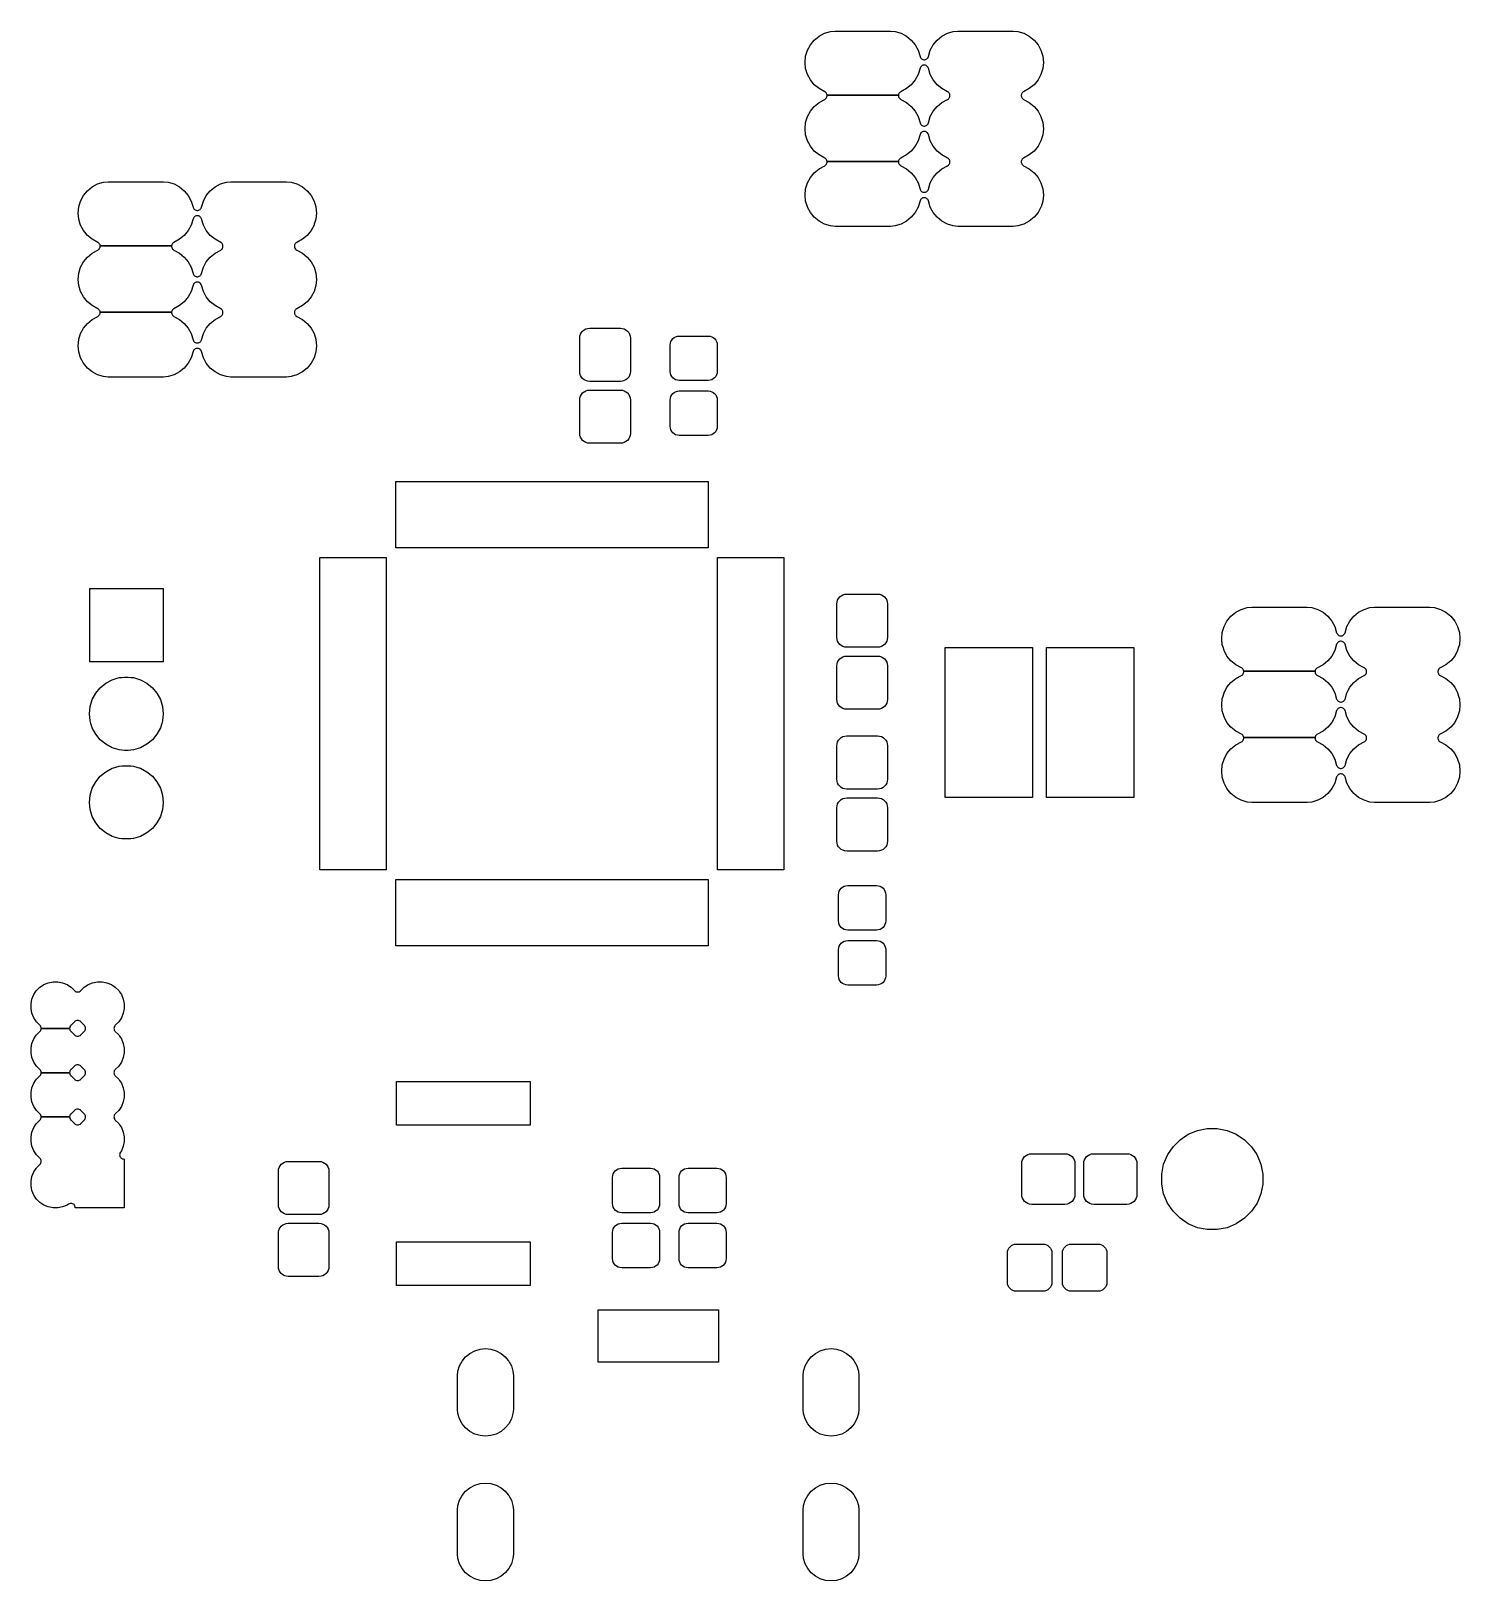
# Model space of a CAD drawing. Extents: x 130.5 to 171.5, y -129.9 to -85.4.
import ezdxf

# ---------------------------------------------------------------- set-up
doc = ezdxf.new("R2010")
doc.units = 0
doc.header["$MEASUREMENT"] = 0
doc.layers.add('BLACK', color=7, linetype='CONTINUOUS')

msp = doc.modelspace()

# ---------------------------------------------------------------- linework, layer by layer
at = {"layer": 'BLACK', "linetype": 'CONTINUOUS'}
for p, q in [((152.858, -85.8336), (152.971, -85.6965)), ((152.971, -85.6965), (153.108, -85.5841)), ((153.108, -85.5841), (153.264, -85.5005)), ((153.264, -85.5005), (153.434, -85.449)), ((153.264, -85.5005), (153.264, -85.5005)), ((153.264, -85.5005), (153.264, -85.5005)), ((153.434, -85.449), (153.566, -85.436)), ((153.434, -85.449), (153.434, -85.449)), ((153.434, -85.449), (153.434, -85.449)), ((153.566, -85.436), (155.154, -85.436)), ((155.154, -85.436), (155.286, -85.449)), ((155.286, -85.449), (155.286, -85.449)), ((155.286, -85.449), (155.286, -85.449)), ((155.286, -85.449), (155.456, -85.5005)), ((155.456, -85.5005), (155.456, -85.5005)), ((155.456, -85.5005), (155.456, -85.5005)), ((155.456, -85.5005), (155.612, -85.5841)), ((155.612, -85.5841), (155.749, -85.6965)), ((155.749, -85.6965), (155.862, -85.8336)), ((156.378, -85.8336), (156.491, -85.6965)), ((156.491, -85.6965), (156.628, -85.5841)), ((156.628, -85.5841), (156.784, -85.5005)), ((156.784, -85.5005), (156.954, -85.449)), ((156.784, -85.5005), (156.784, -85.5005)), ((156.784, -85.5005), (156.784, -85.5005)), ((156.954, -85.449), (157.086, -85.436)), ((156.954, -85.449), (156.954, -85.449)), ((156.954, -85.449), (156.954, -85.449)), ((157.086, -85.436), (158.674, -85.436)), ((158.674, -85.436), (158.806, -85.449)), ((158.806, -85.449), (158.806, -85.449)), ((158.806, -85.449), (158.806, -85.449)), ((158.806, -85.449), (158.976, -85.5005)), ((158.976, -85.5005), (158.976, -85.5005)), ((158.976, -85.5005), (158.976, -85.5005)), ((158.976, -85.5005), (159.132, -85.5841)), ((159.132, -85.5841), (159.269, -85.6965)), ((159.269, -85.6965), (159.382, -85.8336)), ((152.706, -86.336), (152.723, -86.1596)), ((152.723, -86.1596), (152.774, -85.9899)), ((152.774, -85.9899), (152.858, -85.8336)), ((155.862, -85.8336), (155.946, -85.9899)), ((155.946, -85.9899), (156, -86.1708)), ((156, -86.1708), (156.01, -86.1934)), ((156.23, -86.1934), (156.24, -86.1708)), ((156.24, -86.1708), (156.294, -85.9899)), ((156.294, -85.9899), (156.378, -85.8336)), ((159.382, -85.8336), (159.466, -85.9899)), ((159.466, -85.9899), (159.517, -86.1596)), ((159.517, -86.1596), (159.534, -86.336)), ((152.723, -86.5124), (152.706, -86.336)), ((152.774, -86.6821), (152.723, -86.5124)), ((156, -86.5012), (155.946, -86.6821)), ((156.01, -86.4786), (156, -86.5012)), ((156.01, -86.1934), (156.023, -86.2138)), ((156.023, -86.4582), (156.01, -86.4786)), ((156.023, -86.2138), (156.041, -86.2311)), ((156.041, -86.4409), (156.023, -86.4582)), ((156.041, -86.2311), (156.061, -86.2447)), ((156.061, -86.4273), (156.041, -86.4409)), ((156.061, -86.2447), (156.084, -86.2541)), ((156.084, -86.4179), (156.061, -86.4273)), ((156.084, -86.2541), (156.108, -86.2589)), ((156.108, -86.4131), (156.084, -86.4179)), ((156.108, -86.2589), (156.132, -86.2589)), ((156.132, -86.4131), (156.108, -86.4131)), ((156.132, -86.2589), (156.156, -86.2541)), ((156.156, -86.4179), (156.132, -86.4131)), ((156.156, -86.2541), (156.179, -86.2447)), ((156.179, -86.4273), (156.156, -86.4179)), ((156.179, -86.2447), (156.199, -86.2311)), ((156.199, -86.4409), (156.179, -86.4273)), ((156.199, -86.2311), (156.217, -86.2138)), ((156.217, -86.4582), (156.199, -86.4409)), ((156.217, -86.2138), (156.23, -86.1934)), ((156.23, -86.4786), (156.217, -86.4582)), ((156.24, -86.5012), (156.23, -86.4786)), ((156.294, -86.6821), (156.24, -86.5012)), ((159.517, -86.5124), (159.466, -86.6821)), ((159.534, -86.336), (159.517, -86.5124)), ((152.858, -86.8384), (152.774, -86.6821)), ((152.971, -86.9755), (152.858, -86.8384)), ((153.108, -87.0879), (152.971, -86.9755)), ((155.749, -86.9755), (155.612, -87.0879)), ((155.862, -86.8384), (155.749, -86.9755)), ((155.946, -86.6821), (155.862, -86.8384)), ((156.378, -86.8384), (156.294, -86.6821)), ((156.491, -86.9755), (156.378, -86.8384)), ((156.628, -87.0879), (156.491, -86.9755)), ((159.269, -86.9755), (159.132, -87.0879)), ((159.382, -86.8384), (159.269, -86.9755)), ((159.466, -86.6821), (159.382, -86.8384)), ((152.971, -87.5965), (153.108, -87.4841)), ((153.272, -87.1758), (153.108, -87.0879)), ((153.108, -87.4841), (153.272, -87.3962)), ((153.292, -87.1894), (153.272, -87.1758)), ((153.272, -87.3962), (153.292, -87.3826)), ((153.31, -87.2067), (153.292, -87.1894)), ((153.292, -87.3826), (153.31, -87.3653)), ((153.323, -87.2271), (153.31, -87.2067)), ((153.31, -87.3653), (153.323, -87.3449)), ((153.333, -87.2497), (153.323, -87.2271)), ((153.323, -87.3449), (153.333, -87.3223)), ((153.337, -87.2737), (153.333, -87.2497)), ((153.333, -87.3223), (153.337, -87.2983)), ((153.337, -87.2983), (153.337, -87.2737)), ((153.337, -87.2737), (155.383, -87.2737)), ((155.383, -87.2737), (153.337, -87.2737)), ((155.387, -87.2497), (155.383, -87.2737)), ((155.383, -87.2737), (155.383, -87.2983)), ((155.383, -87.2983), (155.387, -87.3223)), ((155.397, -87.2271), (155.387, -87.2497)), ((155.387, -87.3223), (155.397, -87.3449)), ((155.41, -87.2067), (155.397, -87.2271)), ((155.397, -87.3449), (155.41, -87.3653)), ((155.428, -87.1894), (155.41, -87.2067)), ((155.41, -87.3653), (155.428, -87.3826)), ((155.448, -87.1758), (155.428, -87.1894)), ((155.428, -87.3826), (155.448, -87.3962)), ((155.612, -87.0879), (155.448, -87.1758)), ((155.448, -87.3962), (155.612, -87.4841)), ((155.612, -87.4841), (155.749, -87.5965)), ((156.491, -87.5965), (156.628, -87.4841)), ((156.792, -87.1758), (156.628, -87.0879)), ((156.628, -87.4841), (156.792, -87.3962)), ((156.812, -87.1894), (156.792, -87.1758)), ((156.792, -87.3962), (156.812, -87.3826)), ((156.83, -87.2067), (156.812, -87.1894)), ((156.812, -87.3826), (156.83, -87.3653)), ((156.843, -87.2271), (156.83, -87.2067)), ((156.83, -87.3653), (156.843, -87.3449)), ((156.853, -87.2497), (156.843, -87.2271)), ((156.843, -87.3449), (156.853, -87.3223)), ((156.857, -87.2737), (156.853, -87.2497)), ((156.853, -87.3223), (156.857, -87.2983)), ((156.857, -87.2983), (156.857, -87.2737)), ((158.907, -87.2497), (158.903, -87.2737)), ((158.903, -87.2737), (158.903, -87.2983)), ((158.903, -87.2983), (158.907, -87.3223)), ((158.917, -87.2271), (158.907, -87.2497)), ((158.907, -87.3223), (158.917, -87.3449)), ((158.93, -87.2067), (158.917, -87.2271)), ((158.917, -87.3449), (158.93, -87.3653)), ((158.948, -87.1894), (158.93, -87.2067)), ((158.93, -87.3653), (158.948, -87.3826)), ((158.968, -87.1758), (158.948, -87.1894)), ((158.948, -87.3826), (158.968, -87.3962)), ((159.132, -87.0879), (158.968, -87.1758)), ((158.968, -87.3962), (159.132, -87.4841)), ((159.132, -87.4841), (159.269, -87.5965)), ((152.723, -88.0596), (152.774, -87.8899)), ((152.774, -87.8899), (152.858, -87.7336)), ((152.858, -87.7336), (152.971, -87.5965)), ((155.749, -87.5965), (155.862, -87.7336)), ((155.862, -87.7336), (155.946, -87.8899)), ((155.946, -87.8899), (156, -88.0708)), ((156.24, -88.0708), (156.294, -87.8899)), ((156.294, -87.8899), (156.378, -87.7336)), ((156.378, -87.7336), (156.491, -87.5965)), ((159.269, -87.5965), (159.382, -87.7336)), ((159.382, -87.7336), (159.466, -87.8899)), ((159.466, -87.8899), (159.517, -88.0596)), ((152.706, -88.236), (152.723, -88.0596)), ((152.723, -88.4124), (152.706, -88.236)), ((156, -88.0708), (156.01, -88.0934)), ((156.01, -88.3786), (156, -88.4012)), ((156.01, -88.0934), (156.023, -88.1138)), ((156.023, -88.3582), (156.01, -88.3786)), ((156.023, -88.1138), (156.041, -88.1311)), ((156.041, -88.3409), (156.023, -88.3582)), ((156.041, -88.1311), (156.061, -88.1448)), ((156.061, -88.3272), (156.041, -88.3409)), ((156.061, -88.1448), (156.084, -88.1541)), ((156.084, -88.3179), (156.061, -88.3272)), ((156.084, -88.1541), (156.108, -88.1589)), ((156.108, -88.3131), (156.084, -88.3179)), ((156.108, -88.1589), (156.132, -88.1589)), ((156.132, -88.3131), (156.108, -88.3131)), ((156.132, -88.1589), (156.156, -88.1541)), ((156.156, -88.3179), (156.132, -88.3131)), ((156.156, -88.1541), (156.179, -88.1448)), ((156.179, -88.3272), (156.156, -88.3179)), ((156.179, -88.1448), (156.199, -88.1311)), ((156.199, -88.3409), (156.179, -88.3272)), ((156.199, -88.1311), (156.217, -88.1138)), ((156.217, -88.3582), (156.199, -88.3409)), ((156.217, -88.1138), (156.23, -88.0934)), ((156.23, -88.3786), (156.217, -88.3582)), ((156.23, -88.0934), (156.24, -88.0708)), ((156.24, -88.4012), (156.23, -88.3786)), ((159.517, -88.0596), (159.534, -88.236)), ((159.534, -88.236), (159.517, -88.4124)), ((152.774, -88.5821), (152.723, -88.4124)), ((152.858, -88.7384), (152.774, -88.5821)), ((152.971, -88.8755), (152.858, -88.7384)), ((155.862, -88.7384), (155.749, -88.8755)), ((155.946, -88.5821), (155.862, -88.7384)), ((156, -88.4012), (155.946, -88.5821)), ((156.294, -88.5821), (156.24, -88.4012)), ((156.378, -88.7384), (156.294, -88.5821)), ((156.491, -88.8755), (156.378, -88.7384)), ((159.382, -88.7384), (159.269, -88.8755)), ((159.466, -88.5821), (159.382, -88.7384)), ((159.517, -88.4124), (159.466, -88.5821)), ((153.108, -88.9879), (152.971, -88.8755)), ((153.272, -89.0758), (153.108, -88.9879)), ((153.292, -89.0894), (153.272, -89.0758)), ((153.31, -89.1067), (153.292, -89.0894)), ((153.292, -89.2826), (153.31, -89.2653)), ((153.323, -89.1271), (153.31, -89.1067)), ((153.31, -89.2653), (153.323, -89.2449)), ((153.333, -89.1497), (153.323, -89.1271)), ((153.323, -89.2449), (153.333, -89.2223)), ((153.337, -89.1737), (153.333, -89.1497)), ((153.333, -89.2223), (153.337, -89.1983)), ((153.337, -89.1983), (153.337, -89.1737)), ((153.337, -89.1737), (155.383, -89.1737)), ((155.383, -89.1737), (153.337, -89.1737)), ((155.387, -89.1497), (155.383, -89.1737)), ((155.383, -89.1737), (155.383, -89.1983)), ((155.383, -89.1983), (155.387, -89.2223)), ((155.397, -89.1271), (155.387, -89.1497)), ((155.387, -89.2223), (155.397, -89.2449)), ((155.41, -89.1067), (155.397, -89.1271)), ((155.397, -89.2449), (155.41, -89.2653)), ((155.428, -89.0894), (155.41, -89.1067)), ((155.41, -89.2653), (155.428, -89.2826)), ((155.448, -89.0758), (155.428, -89.0894)), ((155.612, -88.9879), (155.448, -89.0758)), ((155.749, -88.8755), (155.612, -88.9879)), ((156.628, -88.9879), (156.491, -88.8755)), ((156.792, -89.0758), (156.628, -88.9879)), ((156.812, -89.0894), (156.792, -89.0758)), ((156.83, -89.1067), (156.812, -89.0894)), ((156.812, -89.2826), (156.83, -89.2653)), ((156.843, -89.1271), (156.83, -89.1067)), ((156.83, -89.2653), (156.843, -89.2449)), ((156.853, -89.1497), (156.843, -89.1271)), ((156.843, -89.2449), (156.853, -89.2223)), ((156.857, -89.1737), (156.853, -89.1497)), ((156.853, -89.2223), (156.857, -89.1983)), ((156.857, -89.1983), (156.857, -89.1737)), ((158.907, -89.1497), (158.903, -89.1737)), ((158.903, -89.1737), (158.903, -89.1983)), ((158.903, -89.1983), (158.907, -89.2223)), ((158.917, -89.1271), (158.907, -89.1497)), ((158.907, -89.2223), (158.917, -89.2449)), ((158.93, -89.1067), (158.917, -89.1271)), ((158.917, -89.2449), (158.93, -89.2653)), ((158.948, -89.0894), (158.93, -89.1067)), ((158.93, -89.2653), (158.948, -89.2826)), ((158.968, -89.0758), (158.948, -89.0894)), ((159.132, -88.9879), (158.968, -89.0758)), ((159.269, -88.8755), (159.132, -88.9879)), ((152.774, -89.7899), (152.858, -89.6336)), ((152.858, -89.6336), (152.971, -89.4965)), ((152.971, -89.4965), (153.108, -89.3841)), ((153.108, -89.3841), (153.272, -89.2962)), ((153.272, -89.2962), (153.292, -89.2826)), ((155.428, -89.2826), (155.448, -89.2962)), ((155.448, -89.2962), (155.612, -89.3841)), ((155.612, -89.3841), (155.749, -89.4965)), ((155.749, -89.4965), (155.862, -89.6336)), ((155.862, -89.6336), (155.946, -89.7899)), ((156.294, -89.7899), (156.378, -89.6336)), ((156.378, -89.6336), (156.491, -89.4965)), ((156.491, -89.4965), (156.628, -89.3841)), ((156.628, -89.3841), (156.792, -89.2962)), ((156.792, -89.2962), (156.812, -89.2826)), ((158.948, -89.2826), (158.968, -89.2962)), ((158.968, -89.2962), (159.132, -89.3841)), ((159.132, -89.3841), (159.269, -89.4965)), ((159.269, -89.4965), (159.382, -89.6336)), ((159.382, -89.6336), (159.466, -89.7899)), ((131.946, -90.3079), (132.03, -90.1516)), ((132.03, -90.1516), (132.143, -90.0145)), ((132.143, -90.0145), (132.28, -89.9021)), ((132.28, -89.9021), (132.436, -89.8185)), ((132.436, -89.8185), (132.606, -89.767)), ((132.436, -89.8185), (132.436, -89.8185)), ((132.436, -89.8185), (132.436, -89.8185)), ((132.606, -89.767), (132.738, -89.754)), ((132.606, -89.767), (132.606, -89.767)), ((132.606, -89.767), (132.606, -89.767)), ((132.738, -89.754), (134.326, -89.754)), ((134.326, -89.754), (134.458, -89.767)), ((134.458, -89.767), (134.458, -89.767)), ((134.458, -89.767), (134.458, -89.767)), ((134.458, -89.767), (134.628, -89.8185)), ((134.628, -89.8185), (134.628, -89.8185)), ((134.628, -89.8185), (134.628, -89.8185)), ((134.628, -89.8185), (134.784, -89.9021)), ((134.784, -89.9021), (134.921, -90.0145)), ((134.921, -90.0145), (135.034, -90.1516)), ((135.034, -90.1516), (135.118, -90.3079)), ((135.466, -90.3079), (135.55, -90.1516)), ((135.55, -90.1516), (135.663, -90.0145)), ((135.663, -90.0145), (135.8, -89.9021)), ((135.8, -89.9021), (135.956, -89.8185)), ((135.956, -89.8185), (136.126, -89.767)), ((135.956, -89.8185), (135.956, -89.8185)), ((135.956, -89.8185), (135.956, -89.8185)), ((136.126, -89.767), (136.258, -89.754)), ((136.126, -89.767), (136.126, -89.767)), ((136.126, -89.767), (136.126, -89.767)), ((136.258, -89.754), (137.846, -89.754)), ((137.846, -89.754), (137.978, -89.767)), ((137.978, -89.767), (137.978, -89.767)), ((137.978, -89.767), (137.978, -89.767)), ((137.978, -89.767), (138.148, -89.8185)), ((138.148, -89.8185), (138.148, -89.8185)), ((138.148, -89.8185), (138.148, -89.8185)), ((138.148, -89.8185), (138.304, -89.9021)), ((138.304, -89.9021), (138.441, -90.0145)), ((138.441, -90.0145), (138.554, -90.1516)), ((138.554, -90.1516), (138.638, -90.3079)), ((152.706, -90.136), (152.723, -89.9596)), ((152.723, -90.3124), (152.706, -90.136)), ((152.723, -89.9596), (152.74, -89.9021)), ((152.74, -89.9021), (152.774, -89.7899)), ((152.774, -89.7899), (152.774, -89.7899)), ((152.774, -89.7899), (152.774, -89.7899)), ((155.946, -89.7899), (156, -89.9708)), ((156, -89.9708), (156.01, -89.9934)), ((156.01, -89.9934), (156.023, -90.0138)), ((156.023, -90.0138), (156.041, -90.0311)), ((156.041, -90.0311), (156.061, -90.0447)), ((156.061, -90.0447), (156.084, -90.0541)), ((156.084, -90.0541), (156.108, -90.0589)), ((156.108, -90.0589), (156.132, -90.0589)), ((156.132, -90.0589), (156.156, -90.0541)), ((156.156, -90.0541), (156.179, -90.0447)), ((156.179, -90.0447), (156.199, -90.0311)), ((156.199, -90.0311), (156.217, -90.0138)), ((156.217, -90.0138), (156.23, -89.9934)), ((156.23, -89.9934), (156.24, -89.9708)), ((156.24, -89.9708), (156.294, -89.7899)), ((159.466, -89.7899), (159.466, -89.7899)), ((159.466, -89.7899), (159.466, -89.7899)), ((159.466, -89.7899), (159.5, -89.9021)), ((159.5, -89.9021), (159.517, -89.9596)), ((159.517, -89.9596), (159.534, -90.136)), ((159.534, -90.136), (159.517, -90.3124)), ((131.878, -90.654), (131.895, -90.4776)), ((131.895, -90.4776), (131.946, -90.3079)), ((131.895, -90.4776), (131.895, -90.4776)), ((131.946, -90.3079), (131.946, -90.3079)), ((131.946, -90.3079), (131.946, -90.3079)), ((135.118, -90.3079), (135.172, -90.4888)), ((135.172, -90.4888), (135.182, -90.5114)), ((135.182, -90.5114), (135.195, -90.5318)), ((135.195, -90.5318), (135.213, -90.5491)), ((135.213, -90.5491), (135.233, -90.5627)), ((135.233, -90.5627), (135.256, -90.5721)), ((135.256, -90.5721), (135.28, -90.5769)), ((135.28, -90.5769), (135.304, -90.5769)), ((135.304, -90.5769), (135.328, -90.5721)), ((135.328, -90.5721), (135.351, -90.5627)), ((135.351, -90.5627), (135.371, -90.5491)), ((135.371, -90.5491), (135.389, -90.5318)), ((135.389, -90.5318), (135.402, -90.5114)), ((135.402, -90.5114), (135.412, -90.4888)), ((135.412, -90.4888), (135.466, -90.3079)), ((138.638, -90.3079), (138.638, -90.3079)), ((138.638, -90.3079), (138.638, -90.3079)), ((138.638, -90.3079), (138.689, -90.4776)), ((138.689, -90.4776), (138.689, -90.4776)), ((138.689, -90.4776), (138.706, -90.654)), ((152.773, -90.4776), (152.723, -90.3124)), ((152.723, -90.3124), (152.723, -90.3124)), ((152.723, -90.3124), (152.723, -90.3124)), ((152.774, -90.4821), (152.773, -90.4776)), ((152.858, -90.6384), (152.774, -90.4821)), ((155.946, -90.4821), (155.862, -90.6384)), ((156, -90.3012), (155.946, -90.4821)), ((156.01, -90.2786), (156, -90.3012)), ((156.023, -90.2582), (156.01, -90.2786)), ((156.041, -90.2409), (156.023, -90.2582)), ((156.061, -90.2272), (156.041, -90.2409)), ((156.084, -90.2179), (156.061, -90.2272)), ((156.108, -90.2131), (156.084, -90.2179)), ((156.132, -90.2131), (156.108, -90.2131)), ((156.156, -90.2179), (156.132, -90.2131)), ((156.179, -90.2272), (156.156, -90.2179)), ((156.199, -90.2409), (156.179, -90.2272)), ((156.217, -90.2582), (156.199, -90.2409)), ((156.23, -90.2786), (156.217, -90.2582)), ((156.24, -90.3012), (156.23, -90.2786)), ((156.294, -90.4821), (156.24, -90.3012)), ((156.378, -90.6384), (156.294, -90.4821)), ((159.466, -90.4821), (159.382, -90.6384)), ((159.467, -90.4776), (159.466, -90.4821)), ((159.517, -90.3124), (159.467, -90.4776)), ((159.517, -90.3124), (159.517, -90.3124)), ((159.517, -90.3124), (159.517, -90.3124)), ((131.895, -90.8304), (131.878, -90.654)), ((131.938, -90.9715), (131.895, -90.8304)), ((131.895, -90.8304), (131.895, -90.8304)), ((131.895, -90.8304), (131.895, -90.8304)), ((131.946, -91.0001), (131.938, -90.9715)), ((132.03, -91.1564), (131.946, -91.0001)), ((135.118, -91.0001), (135.034, -91.1564)), ((135.172, -90.8192), (135.118, -91.0001)), ((135.182, -90.7966), (135.172, -90.8192)), ((135.195, -90.7762), (135.182, -90.7966)), ((135.213, -90.7589), (135.195, -90.7762)), ((135.233, -90.7452), (135.213, -90.7589)), ((135.256, -90.7359), (135.233, -90.7452)), ((135.28, -90.7311), (135.256, -90.7359)), ((135.304, -90.7311), (135.28, -90.7311)), ((135.328, -90.7359), (135.304, -90.7311)), ((135.351, -90.7452), (135.328, -90.7359)), ((135.371, -90.7589), (135.351, -90.7452)), ((135.389, -90.7762), (135.371, -90.7589)), ((135.402, -90.7966), (135.389, -90.7762)), ((135.412, -90.8192), (135.402, -90.7966)), ((135.466, -91.0001), (135.412, -90.8192)), ((135.55, -91.1564), (135.466, -91.0001)), ((138.638, -91.0001), (138.554, -91.1564)), ((138.646, -90.9715), (138.638, -91.0001)), ((138.689, -90.8304), (138.646, -90.9715)), ((138.706, -90.654), (138.689, -90.8304)), ((138.689, -90.8304), (138.689, -90.8304)), ((138.689, -90.8304), (138.689, -90.8304)), ((152.971, -90.7755), (152.858, -90.6384)), ((153.108, -90.8879), (152.971, -90.7755)), ((153.264, -90.9715), (153.108, -90.8879)), ((153.434, -91.023), (153.264, -90.9715)), ((153.264, -90.9715), (153.264, -90.9715)), ((153.264, -90.9715), (153.264, -90.9715)), ((153.566, -91.036), (153.434, -91.023)), ((153.434, -91.023), (153.434, -91.023)), ((153.434, -91.023), (153.434, -91.023)), ((155.154, -91.036), (153.566, -91.036)), ((155.286, -91.023), (155.154, -91.036)), ((155.456, -90.9715), (155.286, -91.023)), ((155.286, -91.023), (155.286, -91.023)), ((155.286, -91.023), (155.286, -91.023)), ((155.612, -90.8879), (155.456, -90.9715)), ((155.456, -90.9715), (155.456, -90.9715)), ((155.456, -90.9715), (155.456, -90.9715)), ((155.749, -90.7755), (155.612, -90.8879)), ((155.862, -90.6384), (155.749, -90.7755)), ((156.491, -90.7755), (156.378, -90.6384)), ((156.628, -90.8879), (156.491, -90.7755)), ((156.784, -90.9715), (156.628, -90.8879)), ((156.954, -91.023), (156.784, -90.9715)), ((156.784, -90.9715), (156.784, -90.9715)), ((156.784, -90.9715), (156.784, -90.9715)), ((157.086, -91.036), (156.954, -91.023)), ((156.954, -91.023), (156.954, -91.023)), ((156.954, -91.023), (156.954, -91.023)), ((158.674, -91.036), (157.086, -91.036)), ((158.806, -91.023), (158.674, -91.036)), ((158.976, -90.9715), (158.806, -91.023)), ((158.806, -91.023), (158.806, -91.023)), ((158.806, -91.023), (158.806, -91.023)), ((159.132, -90.8879), (158.976, -90.9715)), ((158.976, -90.9715), (158.976, -90.9715)), ((158.976, -90.9715), (158.976, -90.9715)), ((159.269, -90.7755), (159.132, -90.8879)), ((159.382, -90.6384), (159.269, -90.7755)), ((132.143, -91.2935), (132.03, -91.1564)), ((132.28, -91.4059), (132.143, -91.2935)), ((132.444, -91.4938), (132.28, -91.4059)), ((132.464, -91.5074), (132.444, -91.4938)), ((134.62, -91.4938), (134.6, -91.5074)), ((134.784, -91.4059), (134.62, -91.4938)), ((134.921, -91.2935), (134.784, -91.4059)), ((135.034, -91.1564), (134.921, -91.2935)), ((135.663, -91.2935), (135.55, -91.1564)), ((135.8, -91.4059), (135.663, -91.2935)), ((135.964, -91.4938), (135.8, -91.4059)), ((135.984, -91.5074), (135.964, -91.4938)), ((138.14, -91.4938), (138.12, -91.5074)), ((138.304, -91.4059), (138.14, -91.4938)), ((138.441, -91.2935), (138.304, -91.4059)), ((138.554, -91.1564), (138.441, -91.2935)), ((132.03, -92.0516), (132.143, -91.9145)), ((132.143, -91.9145), (132.28, -91.8021)), ((132.28, -91.8021), (132.444, -91.7142)), ((132.444, -91.7142), (132.464, -91.7006)), ((132.482, -91.5247), (132.464, -91.5074)), ((132.464, -91.7006), (132.482, -91.6833)), ((132.495, -91.5451), (132.482, -91.5247)), ((132.482, -91.6833), (132.495, -91.6629)), ((132.505, -91.5677), (132.495, -91.5451)), ((132.495, -91.6629), (132.505, -91.6403)), ((132.509, -91.5917), (132.505, -91.5677)), ((132.505, -91.6403), (132.509, -91.6163)), ((132.509, -91.6163), (132.509, -91.5917)), ((132.509, -91.5917), (134.555, -91.5917)), ((134.555, -91.5917), (132.509, -91.5917)), ((134.559, -91.5677), (134.555, -91.5917)), ((134.555, -91.5917), (134.555, -91.6163)), ((134.555, -91.6163), (134.559, -91.6403)), ((134.569, -91.5451), (134.559, -91.5677)), ((134.559, -91.6403), (134.569, -91.6629)), ((134.582, -91.5247), (134.569, -91.5451)), ((134.569, -91.6629), (134.582, -91.6833)), ((134.6, -91.5074), (134.582, -91.5247)), ((134.582, -91.6833), (134.6, -91.7006)), ((134.6, -91.7006), (134.62, -91.7142)), ((134.62, -91.7142), (134.784, -91.8021)), ((134.784, -91.8021), (134.921, -91.9145)), ((134.921, -91.9145), (135.034, -92.0516)), ((135.55, -92.0516), (135.663, -91.9145)), ((135.663, -91.9145), (135.8, -91.8021)), ((135.8, -91.8021), (135.964, -91.7142)), ((135.964, -91.7142), (135.984, -91.7006)), ((136.002, -91.5247), (135.984, -91.5074)), ((135.984, -91.7006), (136.002, -91.6833)), ((136.015, -91.5451), (136.002, -91.5247)), ((136.002, -91.6833), (136.015, -91.6629)), ((136.025, -91.5677), (136.015, -91.5451)), ((136.015, -91.6629), (136.025, -91.6403)), ((136.029, -91.5917), (136.025, -91.5677)), ((136.025, -91.6403), (136.029, -91.6163)), ((136.029, -91.6163), (136.029, -91.5917)), ((138.079, -91.5677), (138.075, -91.5917)), ((138.075, -91.5917), (138.075, -91.6163)), ((138.075, -91.6163), (138.079, -91.6403)), ((138.089, -91.5451), (138.079, -91.5677)), ((138.079, -91.6403), (138.089, -91.6629)), ((138.102, -91.5247), (138.089, -91.5451)), ((138.089, -91.6629), (138.102, -91.6833)), ((138.12, -91.5074), (138.102, -91.5247)), ((138.102, -91.6833), (138.12, -91.7006)), ((138.12, -91.7006), (138.14, -91.7142)), ((138.14, -91.7142), (138.304, -91.8021)), ((138.304, -91.8021), (138.441, -91.9145)), ((138.441, -91.9145), (138.554, -92.0516)), ((131.878, -92.554), (131.895, -92.3776)), ((131.895, -92.3776), (131.946, -92.2079)), ((131.946, -92.2079), (132.03, -92.0516)), ((135.034, -92.0516), (135.118, -92.2079)), ((135.118, -92.2079), (135.172, -92.3888)), ((135.172, -92.3888), (135.182, -92.4114)), ((135.402, -92.4114), (135.412, -92.3888)), ((135.412, -92.3888), (135.466, -92.2079)), ((135.466, -92.2079), (135.55, -92.0516)), ((138.554, -92.0516), (138.638, -92.2079)), ((138.638, -92.2079), (138.689, -92.3776)), ((138.689, -92.3776), (138.706, -92.554)), ((131.895, -92.7304), (131.878, -92.554)), ((131.946, -92.9001), (131.895, -92.7304)), ((135.172, -92.7192), (135.118, -92.9001)), ((135.182, -92.6966), (135.172, -92.7192)), ((135.182, -92.4114), (135.195, -92.4318)), ((135.195, -92.6762), (135.182, -92.6966)), ((135.195, -92.4318), (135.213, -92.4491)), ((135.213, -92.6589), (135.195, -92.6762)), ((135.213, -92.4491), (135.233, -92.4627)), ((135.233, -92.6452), (135.213, -92.6589)), ((135.233, -92.4627), (135.256, -92.4721)), ((135.256, -92.6359), (135.233, -92.6452)), ((135.256, -92.4721), (135.28, -92.4769)), ((135.28, -92.6311), (135.256, -92.6359)), ((135.28, -92.4769), (135.304, -92.4769)), ((135.304, -92.6311), (135.28, -92.6311)), ((135.304, -92.4769), (135.328, -92.4721)), ((135.328, -92.6359), (135.304, -92.6311)), ((135.328, -92.4721), (135.351, -92.4627)), ((135.351, -92.6452), (135.328, -92.6359)), ((135.351, -92.4627), (135.371, -92.4491)), ((135.371, -92.6589), (135.351, -92.6452)), ((135.371, -92.4491), (135.389, -92.4318)), ((135.389, -92.6762), (135.371, -92.6589)), ((135.389, -92.4318), (135.402, -92.4114)), ((135.402, -92.6966), (135.389, -92.6762)), ((135.412, -92.7192), (135.402, -92.6966)), ((135.466, -92.9001), (135.412, -92.7192)), ((138.689, -92.7304), (138.638, -92.9001)), ((138.706, -92.554), (138.689, -92.7304)), ((132.03, -93.0564), (131.946, -92.9001)), ((132.143, -93.1935), (132.03, -93.0564)), ((132.28, -93.3059), (132.143, -93.1935)), ((134.921, -93.1935), (134.784, -93.3059)), ((135.034, -93.0564), (134.921, -93.1935)), ((135.118, -92.9001), (135.034, -93.0564)), ((135.55, -93.0564), (135.466, -92.9001)), ((135.663, -93.1935), (135.55, -93.0564)), ((135.8, -93.3059), (135.663, -93.1935)), ((138.441, -93.1935), (138.304, -93.3059)), ((138.554, -93.0564), (138.441, -93.1935)), ((138.638, -92.9001), (138.554, -93.0564)), ((132.143, -93.8145), (132.28, -93.7021)), ((132.444, -93.3938), (132.28, -93.3059)), ((132.28, -93.7021), (132.444, -93.6142)), ((132.464, -93.4074), (132.444, -93.3938)), ((132.444, -93.6142), (132.464, -93.6006)), ((132.482, -93.4247), (132.464, -93.4074)), ((132.464, -93.6006), (132.482, -93.5833)), ((132.495, -93.4451), (132.482, -93.4247)), ((132.482, -93.5833), (132.495, -93.5629)), ((132.505, -93.4677), (132.495, -93.4451)), ((132.495, -93.5629), (132.505, -93.5403)), ((132.509, -93.4917), (132.505, -93.4677)), ((132.505, -93.5403), (132.509, -93.5163)), ((132.509, -93.5163), (132.509, -93.4917)), ((132.509, -93.4917), (134.555, -93.4917)), ((134.555, -93.4917), (132.509, -93.4917)), ((134.559, -93.4677), (134.555, -93.4917)), ((134.555, -93.4917), (134.555, -93.5163)), ((134.555, -93.5163), (134.559, -93.5403)), ((134.569, -93.4451), (134.559, -93.4677)), ((134.559, -93.5403), (134.569, -93.5629)), ((134.582, -93.4247), (134.569, -93.4451)), ((134.569, -93.5629), (134.582, -93.5833)), ((134.6, -93.4074), (134.582, -93.4247)), ((134.582, -93.5833), (134.6, -93.6006)), ((134.62, -93.3938), (134.6, -93.4074)), ((134.6, -93.6006), (134.62, -93.6142)), ((134.784, -93.3059), (134.62, -93.3938)), ((134.62, -93.6142), (134.784, -93.7021)), ((134.784, -93.7021), (134.921, -93.8145)), ((135.663, -93.8145), (135.8, -93.7021)), ((135.964, -93.3938), (135.8, -93.3059)), ((135.8, -93.7021), (135.964, -93.6142)), ((135.984, -93.4074), (135.964, -93.3938)), ((135.964, -93.6142), (135.984, -93.6006)), ((136.002, -93.4247), (135.984, -93.4074)), ((135.984, -93.6006), (136.002, -93.5833)), ((136.015, -93.4451), (136.002, -93.4247)), ((136.002, -93.5833), (136.015, -93.5629)), ((136.025, -93.4677), (136.015, -93.4451)), ((136.015, -93.5629), (136.025, -93.5403)), ((136.029, -93.4917), (136.025, -93.4677)), ((136.025, -93.5403), (136.029, -93.5163)), ((136.029, -93.5163), (136.029, -93.4917)), ((138.079, -93.4677), (138.075, -93.4917)), ((138.075, -93.4917), (138.075, -93.5163)), ((138.075, -93.5163), (138.079, -93.5403)), ((138.089, -93.4451), (138.079, -93.4677)), ((138.079, -93.5403), (138.089, -93.5629)), ((138.102, -93.4247), (138.089, -93.4451)), ((138.089, -93.5629), (138.102, -93.5833)), ((138.12, -93.4074), (138.102, -93.4247)), ((138.102, -93.5833), (138.12, -93.6006)), ((138.14, -93.3938), (138.12, -93.4074)), ((138.12, -93.6006), (138.14, -93.6142)), ((138.304, -93.3059), (138.14, -93.3938)), ((138.14, -93.6142), (138.304, -93.7021)), ((138.304, -93.7021), (138.441, -93.8145)), ((131.897, -94.2704), (131.946, -94.1079)), ((131.946, -94.1079), (132.03, -93.9516)), ((131.946, -94.1079), (131.946, -94.1079)), ((131.946, -94.1079), (131.946, -94.1079)), ((132.03, -93.9516), (132.143, -93.8145)), ((134.921, -93.8145), (135.034, -93.9516)), ((135.034, -93.9516), (135.118, -94.1079)), ((135.118, -94.1079), (135.172, -94.2888)), ((135.412, -94.2888), (135.466, -94.1079)), ((135.466, -94.1079), (135.55, -93.9516)), ((135.55, -93.9516), (135.663, -93.8145)), ((138.441, -93.8145), (138.554, -93.9516)), ((138.554, -93.9516), (138.638, -94.1079)), ((138.638, -94.1079), (138.638, -94.1079)), ((138.638, -94.1079), (138.638, -94.1079)), ((138.638, -94.1079), (138.687, -94.2704)), ((146.257, -94.1773), (146.273, -94.1249)), ((146.273, -94.1249), (146.299, -94.0767)), ((146.299, -94.0767), (146.333, -94.0344)), ((146.333, -94.0344), (146.376, -93.9997)), ((146.376, -93.9997), (146.424, -93.9739)), ((146.424, -93.9739), (146.476, -93.958)), ((146.476, -93.958), (146.537, -93.952)), ((146.537, -93.952), (147.415, -93.952)), ((147.415, -93.952), (147.476, -93.958)), ((147.476, -93.958), (147.528, -93.9739)), ((147.528, -93.9739), (147.576, -93.9997)), ((147.576, -93.9997), (147.619, -94.0344)), ((147.619, -94.0344), (147.653, -94.0767)), ((147.653, -94.0767), (147.679, -94.1249)), ((147.679, -94.1249), (147.695, -94.1773)), ((131.878, -94.454), (131.895, -94.2776)), ((131.895, -94.6304), (131.878, -94.454)), ((131.895, -94.2776), (131.897, -94.2704)), ((135.172, -94.2888), (135.182, -94.3114)), ((135.182, -94.5966), (135.172, -94.6192)), ((135.182, -94.3114), (135.195, -94.3318)), ((135.195, -94.5762), (135.182, -94.5966)), ((135.195, -94.3318), (135.213, -94.3491)), ((135.213, -94.5589), (135.195, -94.5762)), ((135.213, -94.3491), (135.233, -94.3627)), ((135.233, -94.5452), (135.213, -94.5589)), ((135.233, -94.3627), (135.256, -94.3721)), ((135.256, -94.5359), (135.233, -94.5452)), ((135.256, -94.3721), (135.28, -94.3769)), ((135.28, -94.5311), (135.256, -94.5359)), ((135.28, -94.3769), (135.304, -94.3769)), ((135.304, -94.5311), (135.28, -94.5311)), ((135.304, -94.3769), (135.328, -94.3721)), ((135.328, -94.5359), (135.304, -94.5311)), ((135.328, -94.3721), (135.351, -94.3627)), ((135.351, -94.5452), (135.328, -94.5359)), ((135.351, -94.3627), (135.371, -94.3491)), ((135.371, -94.5589), (135.351, -94.5452)), ((135.371, -94.3491), (135.389, -94.3318)), ((135.389, -94.5762), (135.371, -94.5589)), ((135.389, -94.3318), (135.402, -94.3114)), ((135.402, -94.5966), (135.389, -94.5762)), ((135.402, -94.3114), (135.412, -94.2888)), ((135.412, -94.6192), (135.402, -94.5966)), ((138.687, -94.2704), (138.689, -94.2776)), ((138.689, -94.2776), (138.706, -94.454)), ((138.706, -94.454), (138.689, -94.6304)), ((146.251, -94.2379), (146.257, -94.1773)), ((146.251, -95.1911), (146.251, -94.2379)), ((147.695, -94.1773), (147.701, -94.2379)), ((147.701, -94.2379), (147.701, -95.1911)), ((148.841, -94.4394), (148.847, -94.3834)), ((148.841, -95.1896), (148.841, -94.4394)), ((148.847, -94.3834), (148.861, -94.3354)), ((148.861, -94.3354), (148.885, -94.2912)), ((148.885, -94.2912), (148.916, -94.2525)), ((148.916, -94.2525), (148.955, -94.2207)), ((148.955, -94.2207), (148.999, -94.1971)), ((148.999, -94.1971), (149.047, -94.1825)), ((149.047, -94.1825), (149.103, -94.177)), ((149.103, -94.177), (149.929, -94.177)), ((149.929, -94.177), (149.985, -94.1825)), ((149.985, -94.1825), (150.033, -94.1971)), ((150.033, -94.1971), (150.077, -94.2207)), ((150.077, -94.2207), (150.116, -94.2525)), ((150.116, -94.2525), (150.147, -94.2912)), ((150.147, -94.2912), (150.171, -94.3354)), ((150.171, -94.3354), (150.185, -94.3834)), ((150.185, -94.3834), (150.191, -94.4394)), ((150.191, -94.4394), (150.191, -95.1896)), ((131.946, -94.8001), (131.895, -94.6304)), ((132.03, -94.9564), (131.946, -94.8001)), ((132.143, -95.0935), (132.03, -94.9564)), ((135.034, -94.9564), (134.921, -95.0935)), ((135.118, -94.8001), (135.034, -94.9564)), ((135.172, -94.6192), (135.118, -94.8001)), ((135.466, -94.8001), (135.412, -94.6192)), ((135.55, -94.9564), (135.466, -94.8001)), ((135.663, -95.0935), (135.55, -94.9564)), ((138.554, -94.9564), (138.441, -95.0935)), ((138.638, -94.8001), (138.554, -94.9564)), ((138.689, -94.6304), (138.638, -94.8001)), ((132.28, -95.2059), (132.143, -95.0935)), ((132.436, -95.2895), (132.28, -95.2059)), ((132.606, -95.341), (132.436, -95.2895)), ((132.436, -95.2895), (132.436, -95.2895)), ((132.436, -95.2895), (132.436, -95.2895)), ((132.738, -95.354), (132.606, -95.341)), ((132.606, -95.341), (132.606, -95.341)), ((132.606, -95.341), (132.606, -95.341)), ((134.326, -95.354), (132.738, -95.354)), ((134.458, -95.341), (134.326, -95.354)), ((134.628, -95.2895), (134.458, -95.341)), ((134.458, -95.341), (134.458, -95.341)), ((134.458, -95.341), (134.458, -95.341)), ((134.784, -95.2059), (134.628, -95.2895)), ((134.628, -95.2895), (134.628, -95.2895)), ((134.628, -95.2895), (134.628, -95.2895)), ((134.921, -95.0935), (134.784, -95.2059)), ((135.8, -95.2059), (135.663, -95.0935)), ((135.956, -95.2895), (135.8, -95.2059)), ((136.126, -95.341), (135.956, -95.2895)), ((135.956, -95.2895), (135.956, -95.2895)), ((135.956, -95.2895), (135.956, -95.2895)), ((136.258, -95.354), (136.126, -95.341)), ((136.126, -95.341), (136.126, -95.341)), ((136.126, -95.341), (136.126, -95.341)), ((137.846, -95.354), (136.258, -95.354)), ((137.978, -95.341), (137.846, -95.354)), ((138.148, -95.2895), (137.978, -95.341)), ((137.978, -95.341), (137.978, -95.341)), ((137.978, -95.341), (137.978, -95.341)), ((138.304, -95.2059), (138.148, -95.2895)), ((138.148, -95.2895), (138.148, -95.2895)), ((138.148, -95.2895), (138.148, -95.2895)), ((138.441, -95.0935), (138.304, -95.2059)), ((146.257, -95.2517), (146.251, -95.1911)), ((146.273, -95.3041), (146.257, -95.2517)), ((146.299, -95.3523), (146.273, -95.3041)), ((146.333, -95.3946), (146.299, -95.3523)), ((146.376, -95.4293), (146.333, -95.3946)), ((146.424, -95.4551), (146.376, -95.4293)), ((146.476, -95.471), (146.424, -95.4551)), ((146.537, -95.477), (146.476, -95.471)), ((147.415, -95.477), (146.537, -95.477)), ((147.476, -95.471), (147.415, -95.477)), ((147.528, -95.4551), (147.476, -95.471)), ((147.576, -95.4293), (147.528, -95.4551)), ((147.619, -95.3946), (147.576, -95.4293)), ((147.653, -95.3523), (147.619, -95.3946)), ((147.679, -95.3041), (147.653, -95.3523)), ((147.695, -95.2517), (147.679, -95.3041)), ((147.701, -95.1911), (147.695, -95.2517)), ((148.847, -95.2456), (148.841, -95.1896)), ((148.861, -95.2936), (148.847, -95.2456)), ((148.885, -95.3378), (148.861, -95.2936)), ((148.916, -95.3765), (148.885, -95.3378)), ((148.955, -95.4083), (148.916, -95.3765)), ((148.999, -95.4319), (148.955, -95.4083)), ((149.047, -95.4465), (148.999, -95.4319)), ((149.103, -95.452), (149.047, -95.4465)), ((149.929, -95.452), (149.103, -95.452)), ((149.985, -95.4465), (149.929, -95.452)), ((150.033, -95.4319), (149.985, -95.4465)), ((150.077, -95.4083), (150.033, -95.4319)), ((150.116, -95.3765), (150.077, -95.4083)), ((150.147, -95.3378), (150.116, -95.3765)), ((150.171, -95.2936), (150.147, -95.3378)), ((150.185, -95.2456), (150.171, -95.2936)), ((150.191, -95.1896), (150.185, -95.2456)), ((146.257, -95.9523), (146.273, -95.8999)), ((146.273, -95.8999), (146.299, -95.8517)), ((146.299, -95.8517), (146.333, -95.8094)), ((146.333, -95.8094), (146.376, -95.7747)), ((146.376, -95.7747), (146.424, -95.7489)), ((146.424, -95.7489), (146.476, -95.733)), ((146.476, -95.733), (146.537, -95.727)), ((146.537, -95.727), (147.415, -95.727)), ((147.415, -95.727), (147.476, -95.733)), ((147.476, -95.733), (147.528, -95.7489)), ((147.528, -95.7489), (147.576, -95.7747)), ((147.576, -95.7747), (147.619, -95.8094)), ((147.619, -95.8094), (147.653, -95.8517)), ((147.653, -95.8517), (147.679, -95.8999)), ((147.679, -95.8999), (147.695, -95.9523)), ((148.847, -95.9584), (148.861, -95.9104)), ((148.861, -95.9104), (148.885, -95.8662)), ((148.885, -95.8662), (148.916, -95.8275)), ((148.916, -95.8275), (148.955, -95.7957)), ((148.955, -95.7957), (148.999, -95.7721)), ((148.999, -95.7721), (149.047, -95.7575)), ((149.047, -95.7575), (149.103, -95.752)), ((149.103, -95.752), (149.929, -95.752)), ((149.929, -95.752), (149.985, -95.7575)), ((149.985, -95.7575), (150.033, -95.7721)), ((150.033, -95.7721), (150.077, -95.7957)), ((150.077, -95.7957), (150.116, -95.8275)), ((150.116, -95.8275), (150.147, -95.8662)), ((150.147, -95.8662), (150.171, -95.9104)), ((150.171, -95.9104), (150.185, -95.9584)), ((146.251, -96.0129), (146.257, -95.9523)), ((146.251, -96.9661), (146.251, -96.0129)), ((147.695, -95.9523), (147.701, -96.0129)), ((147.701, -96.0129), (147.701, -96.9661)), ((148.841, -96.0144), (148.847, -95.9584)), ((148.841, -96.7646), (148.841, -96.0144)), ((150.185, -95.9584), (150.191, -96.0144)), ((150.191, -96.0144), (150.191, -96.7646)), ((148.847, -96.8206), (148.841, -96.7646)), ((148.861, -96.8686), (148.847, -96.8206)), ((150.185, -96.8206), (150.171, -96.8686)), ((150.191, -96.7646), (150.185, -96.8206)), ((146.257, -97.0267), (146.251, -96.9661)), ((146.273, -97.0791), (146.257, -97.0267)), ((146.299, -97.1273), (146.273, -97.0791)), ((146.333, -97.1696), (146.299, -97.1273)), ((146.376, -97.2043), (146.333, -97.1696)), ((146.424, -97.2301), (146.376, -97.2043)), ((146.476, -97.246), (146.424, -97.2301)), ((146.537, -97.252), (146.476, -97.246)), ((147.415, -97.252), (146.537, -97.252)), ((147.476, -97.246), (147.415, -97.252)), ((147.528, -97.2301), (147.476, -97.246)), ((147.576, -97.2043), (147.528, -97.2301)), ((147.619, -97.1696), (147.576, -97.2043)), ((147.653, -97.1273), (147.619, -97.1696)), ((147.679, -97.0791), (147.653, -97.1273)), ((147.695, -97.0267), (147.679, -97.0791)), ((147.701, -96.9661), (147.695, -97.0267)), ((148.885, -96.9128), (148.861, -96.8686)), ((148.916, -96.9515), (148.885, -96.9128)), ((148.955, -96.9833), (148.916, -96.9515)), ((148.999, -97.0069), (148.955, -96.9833)), ((149.047, -97.0215), (148.999, -97.0069)), ((149.103, -97.027), (149.047, -97.0215)), ((149.929, -97.027), (149.103, -97.027)), ((149.985, -97.0215), (149.929, -97.027)), ((150.033, -97.0069), (149.985, -97.0215)), ((150.077, -96.9833), (150.033, -97.0069)), ((150.116, -96.9515), (150.077, -96.9833)), ((150.147, -96.9128), (150.116, -96.9515)), ((150.171, -96.8686), (150.147, -96.9128)), ((140.977, -100.25), (140.977, -98.35)), ((140.977, -98.35), (149.927, -98.35)), ((149.927, -98.35), (149.927, -100.25)), ((149.927, -100.25), (140.977, -100.25)), ((138.802, -109.475), (138.802, -100.525)), ((138.802, -100.525), (140.702, -100.525)), ((140.702, -100.525), (140.702, -109.475)), ((150.202, -109.475), (150.202, -100.525)), ((150.202, -100.525), (152.102, -100.525)), ((152.102, -100.525), (152.102, -109.475)), ((132.21, -103.51), (132.21, -101.41)), ((132.21, -101.41), (134.31, -101.41)), ((134.31, -101.41), (134.31, -103.51)), ((153.639, -101.745), (153.665, -101.697)), ((153.665, -101.697), (153.699, -101.654)), ((153.699, -101.654), (153.742, -101.62)), ((153.742, -101.62), (153.79, -101.594)), ((153.79, -101.594), (153.842, -101.578)), ((153.842, -101.578), (153.903, -101.572)), ((153.903, -101.572), (154.781, -101.572)), ((154.781, -101.572), (154.842, -101.578)), ((154.842, -101.578), (154.894, -101.594)), ((154.894, -101.594), (154.942, -101.62)), ((154.942, -101.62), (154.985, -101.654)), ((154.985, -101.654), (155.019, -101.697)), ((155.019, -101.697), (155.045, -101.745)), ((153.617, -101.858), (153.623, -101.797)), ((153.617, -102.811), (153.617, -101.858)), ((153.623, -101.797), (153.639, -101.745)), ((155.045, -101.745), (155.061, -101.797)), ((155.061, -101.797), (155.067, -101.858)), ((155.067, -101.858), (155.067, -102.811)), ((164.909, -102.207), (165.046, -102.094)), ((165.046, -102.094), (165.202, -102.01)), ((165.202, -102.01), (165.372, -101.959)), ((165.202, -102.01), (165.202, -102.01)), ((165.202, -102.01), (165.202, -102.01)), ((165.372, -101.959), (165.504, -101.946)), ((165.372, -101.959), (165.372, -101.959)), ((165.372, -101.959), (165.372, -101.959)), ((165.504, -101.946), (167.092, -101.946)), ((167.092, -101.946), (167.224, -101.959)), ((167.224, -101.959), (167.224, -101.959)), ((167.224, -101.959), (167.224, -101.959)), ((167.224, -101.959), (167.394, -102.01)), ((167.394, -102.01), (167.394, -102.01)), ((167.394, -102.01), (167.394, -102.01)), ((167.394, -102.01), (167.55, -102.094)), ((167.55, -102.094), (167.687, -102.207)), ((168.429, -102.207), (168.566, -102.094)), ((168.566, -102.094), (168.722, -102.01)), ((168.722, -102.01), (168.892, -101.959)), ((168.722, -102.01), (168.722, -102.01)), ((168.722, -102.01), (168.722, -102.01)), ((168.892, -101.959), (169.024, -101.946)), ((168.892, -101.959), (168.892, -101.959)), ((168.892, -101.959), (168.892, -101.959)), ((169.024, -101.946), (170.612, -101.946)), ((170.612, -101.946), (170.744, -101.959)), ((170.744, -101.959), (170.744, -101.959)), ((170.744, -101.959), (170.744, -101.959)), ((170.744, -101.959), (170.914, -102.01)), ((170.914, -102.01), (170.914, -102.01)), ((170.914, -102.01), (170.914, -102.01)), ((170.914, -102.01), (171.07, -102.094)), ((171.07, -102.094), (171.207, -102.207)), ((164.661, -102.67), (164.712, -102.5)), ((164.712, -102.5), (164.796, -102.344)), ((164.796, -102.344), (164.909, -102.207)), ((167.687, -102.207), (167.8, -102.344)), ((167.8, -102.344), (167.884, -102.5)), ((167.884, -102.5), (167.938, -102.681)), ((168.178, -102.681), (168.232, -102.5)), ((168.232, -102.5), (168.316, -102.344)), ((168.316, -102.344), (168.429, -102.207)), ((171.207, -102.207), (171.32, -102.344)), ((171.32, -102.344), (171.404, -102.5)), ((171.404, -102.5), (171.455, -102.67)), ((153.623, -102.872), (153.617, -102.811)), ((153.639, -102.924), (153.623, -102.872)), ((153.665, -102.972), (153.639, -102.924)), ((153.699, -103.015), (153.665, -102.972)), ((153.742, -103.049), (153.699, -103.015)), ((153.79, -103.075), (153.742, -103.049)), ((154.942, -103.049), (154.894, -103.075)), ((154.985, -103.015), (154.942, -103.049)), ((155.019, -102.972), (154.985, -103.015)), ((155.045, -102.924), (155.019, -102.972)), ((155.061, -102.872), (155.045, -102.924)), ((155.067, -102.811), (155.061, -102.872)), ((164.644, -102.846), (164.661, -102.67)), ((164.661, -103.022), (164.644, -102.846)), ((164.684, -103.097), (164.661, -103.022)), ((164.661, -103.022), (164.661, -103.022)), ((164.661, -103.022), (164.661, -103.022)), ((167.938, -103.011), (167.884, -103.192)), ((167.938, -102.681), (167.948, -102.703)), ((167.948, -102.989), (167.938, -103.011)), ((167.948, -102.703), (167.961, -102.724)), ((167.961, -102.968), (167.948, -102.989)), ((167.961, -102.724), (167.979, -102.741)), ((167.979, -102.951), (167.961, -102.968)), ((167.979, -102.741), (167.999, -102.755)), ((167.999, -102.937), (167.979, -102.951)), ((167.999, -102.755), (168.022, -102.764)), ((168.022, -102.928), (167.999, -102.937)), ((168.022, -102.764), (168.046, -102.769)), ((168.046, -102.923), (168.022, -102.928)), ((168.046, -102.769), (168.07, -102.769)), ((168.07, -102.923), (168.046, -102.923)), ((168.07, -102.769), (168.094, -102.764)), ((168.094, -102.928), (168.07, -102.923)), ((168.094, -102.764), (168.117, -102.755)), ((168.117, -102.937), (168.094, -102.928)), ((168.117, -102.755), (168.137, -102.741)), ((168.137, -102.951), (168.117, -102.937)), ((168.137, -102.741), (168.155, -102.724)), ((168.155, -102.968), (168.137, -102.951)), ((168.155, -102.724), (168.168, -102.703)), ((168.168, -102.989), (168.155, -102.968)), ((168.168, -102.703), (168.178, -102.681)), ((168.178, -103.011), (168.168, -102.989)), ((168.232, -103.192), (168.178, -103.011)), ((171.455, -103.022), (171.432, -103.097)), ((171.455, -102.67), (171.472, -102.846)), ((171.472, -102.846), (171.455, -103.022)), ((171.455, -103.022), (171.455, -103.022)), ((171.455, -103.022), (171.455, -103.022)), ((153.639, -103.52), (153.665, -103.472)), ((153.665, -103.472), (153.699, -103.429)), ((153.699, -103.429), (153.742, -103.395)), ((153.742, -103.395), (153.79, -103.369)), ((153.842, -103.091), (153.79, -103.075)), ((153.79, -103.369), (153.842, -103.353)), ((153.903, -103.097), (153.842, -103.091)), ((153.842, -103.353), (153.903, -103.347)), ((154.781, -103.097), (153.903, -103.097)), ((153.903, -103.347), (154.781, -103.347)), ((154.842, -103.091), (154.781, -103.097)), ((154.781, -103.347), (154.842, -103.353)), ((154.894, -103.075), (154.842, -103.091)), ((154.842, -103.353), (154.894, -103.369)), ((154.894, -103.369), (154.942, -103.395)), ((154.942, -103.395), (154.985, -103.429)), ((154.985, -103.429), (155.019, -103.472)), ((155.019, -103.472), (155.045, -103.52)), ((156.722, -107.404), (156.722, -103.104)), ((156.722, -103.104), (159.222, -103.104)), ((159.222, -103.104), (159.222, -107.404)), ((159.622, -107.404), (159.622, -103.104)), ((159.622, -103.104), (162.122, -103.104)), ((162.122, -103.104), (162.122, -107.404)), ((164.712, -103.192), (164.684, -103.097)), ((164.796, -103.348), (164.712, -103.192)), ((164.909, -103.485), (164.796, -103.348)), ((165.046, -103.598), (164.909, -103.485)), ((167.687, -103.485), (167.55, -103.598)), ((167.8, -103.348), (167.687, -103.485)), ((167.884, -103.192), (167.8, -103.348)), ((168.316, -103.348), (168.232, -103.192)), ((168.429, -103.485), (168.316, -103.348)), ((168.566, -103.598), (168.429, -103.485)), ((171.207, -103.485), (171.07, -103.598)), ((171.32, -103.348), (171.207, -103.485)), ((171.404, -103.192), (171.32, -103.348)), ((171.432, -103.097), (171.404, -103.192)), ((134.31, -103.51), (132.21, -103.51)), ((153.617, -103.633), (153.623, -103.572)), ((153.617, -104.586), (153.617, -103.633)), ((153.623, -103.572), (153.639, -103.52)), ((155.045, -103.52), (155.061, -103.572)), ((155.061, -103.572), (155.067, -103.633)), ((155.067, -103.633), (155.067, -104.586)), ((165.21, -103.686), (165.046, -103.598)), ((165.046, -103.994), (165.21, -103.906)), ((165.23, -103.699), (165.21, -103.686)), ((165.21, -103.906), (165.23, -103.893)), ((165.248, -103.717), (165.23, -103.699)), ((165.23, -103.893), (165.248, -103.875)), ((165.261, -103.737), (165.248, -103.717)), ((165.248, -103.875), (165.261, -103.855)), ((165.271, -103.76), (165.261, -103.737)), ((165.261, -103.855), (165.271, -103.832)), ((165.275, -103.784), (165.271, -103.76)), ((165.271, -103.832), (165.275, -103.808)), ((165.275, -103.808), (165.275, -103.784)), ((165.275, -103.784), (167.321, -103.784)), ((167.321, -103.784), (165.275, -103.784)), ((167.325, -103.76), (167.321, -103.784)), ((167.321, -103.784), (167.321, -103.808)), ((167.321, -103.808), (167.325, -103.832)), ((167.335, -103.737), (167.325, -103.76)), ((167.325, -103.832), (167.335, -103.855)), ((167.348, -103.717), (167.335, -103.737)), ((167.335, -103.855), (167.348, -103.875)), ((167.366, -103.699), (167.348, -103.717)), ((167.348, -103.875), (167.366, -103.893)), ((167.386, -103.686), (167.366, -103.699)), ((167.366, -103.893), (167.386, -103.906)), ((167.55, -103.598), (167.386, -103.686)), ((167.386, -103.906), (167.55, -103.994)), ((168.73, -103.686), (168.566, -103.598)), ((168.566, -103.994), (168.73, -103.906)), ((168.75, -103.699), (168.73, -103.686)), ((168.73, -103.906), (168.75, -103.893)), ((168.768, -103.717), (168.75, -103.699)), ((168.75, -103.893), (168.768, -103.875)), ((168.781, -103.737), (168.768, -103.717)), ((168.768, -103.875), (168.781, -103.855)), ((168.791, -103.76), (168.781, -103.737)), ((168.781, -103.855), (168.791, -103.832)), ((168.795, -103.784), (168.791, -103.76)), ((168.791, -103.832), (168.795, -103.808)), ((168.795, -103.808), (168.795, -103.784)), ((170.845, -103.76), (170.841, -103.784)), ((170.841, -103.784), (170.841, -103.808)), ((170.841, -103.808), (170.845, -103.832)), ((170.855, -103.737), (170.845, -103.76)), ((170.845, -103.832), (170.855, -103.855)), ((170.868, -103.717), (170.855, -103.737)), ((170.855, -103.855), (170.868, -103.875)), ((170.886, -103.699), (170.868, -103.717)), ((170.868, -103.875), (170.886, -103.893)), ((170.906, -103.686), (170.886, -103.699)), ((170.886, -103.893), (170.906, -103.906)), ((171.07, -103.598), (170.906, -103.686)), ((170.906, -103.906), (171.07, -103.994)), ((132.383, -104.414), (132.514, -104.254)), ((132.514, -104.254), (132.674, -104.123)), ((132.674, -104.123), (132.856, -104.025)), ((132.856, -104.025), (133.054, -103.965)), ((132.856, -104.025), (132.856, -104.025)), ((133.054, -103.965), (133.131, -103.958)), ((133.131, -103.958), (133.208, -103.95)), ((133.208, -103.95), (133.312, -103.95)), ((133.312, -103.95), (133.389, -103.958)), ((133.389, -103.958), (133.466, -103.965)), ((133.466, -103.965), (133.664, -104.025)), ((133.664, -104.025), (133.664, -104.025)), ((133.664, -104.025), (133.846, -104.123)), ((133.846, -104.123), (134.006, -104.254)), ((134.006, -104.254), (134.137, -104.414)), ((164.712, -104.4), (164.796, -104.244)), ((164.796, -104.244), (164.909, -104.107)), ((164.909, -104.107), (165.046, -103.994)), ((167.55, -103.994), (167.687, -104.107)), ((167.687, -104.107), (167.8, -104.244)), ((167.8, -104.244), (167.884, -104.4)), ((168.232, -104.4), (168.316, -104.244)), ((168.316, -104.244), (168.429, -104.107)), ((168.429, -104.107), (168.566, -103.994)), ((171.07, -103.994), (171.207, -104.107)), ((171.207, -104.107), (171.32, -104.244)), ((171.32, -104.244), (171.404, -104.4)), ((132.205, -105), (132.225, -104.794)), ((132.225, -104.794), (132.285, -104.596)), ((132.285, -104.596), (132.383, -104.414)), ((132.285, -104.596), (132.285, -104.596)), ((134.137, -104.414), (134.235, -104.596)), ((134.235, -104.596), (134.235, -104.596)), ((134.235, -104.596), (134.295, -104.794)), ((134.295, -104.794), (134.315, -105)), ((153.623, -104.647), (153.617, -104.586)), ((153.639, -104.699), (153.623, -104.647)), ((153.665, -104.747), (153.639, -104.699)), ((153.699, -104.79), (153.665, -104.747)), ((153.742, -104.824), (153.699, -104.79)), ((153.79, -104.85), (153.742, -104.824)), ((154.942, -104.824), (154.894, -104.85)), ((154.985, -104.79), (154.942, -104.824)), ((155.019, -104.747), (154.985, -104.79)), ((155.045, -104.699), (155.019, -104.747)), ((155.061, -104.647), (155.045, -104.699)), ((155.067, -104.586), (155.061, -104.647)), ((164.644, -104.746), (164.661, -104.57)), ((164.661, -104.922), (164.644, -104.746)), ((164.661, -104.57), (164.675, -104.525)), ((164.675, -104.525), (164.712, -104.4)), ((164.712, -104.4), (164.712, -104.4)), ((164.712, -104.4), (164.712, -104.4)), ((167.884, -104.4), (167.938, -104.581)), ((167.938, -104.581), (167.948, -104.603)), ((167.948, -104.603), (167.961, -104.624)), ((167.961, -104.624), (167.979, -104.641)), ((167.979, -104.641), (167.999, -104.655)), ((167.999, -104.655), (168.022, -104.664)), ((168.022, -104.664), (168.046, -104.669)), ((168.046, -104.823), (168.022, -104.828)), ((168.046, -104.669), (168.07, -104.669)), ((168.07, -104.823), (168.046, -104.823)), ((168.07, -104.669), (168.094, -104.664)), ((168.094, -104.828), (168.07, -104.823)), ((168.094, -104.664), (168.117, -104.655)), ((168.117, -104.655), (168.137, -104.641)), ((168.137, -104.641), (168.155, -104.624)), ((168.155, -104.624), (168.168, -104.603)), ((168.168, -104.603), (168.178, -104.581)), ((168.178, -104.581), (168.232, -104.4)), ((171.404, -104.4), (171.404, -104.4)), ((171.404, -104.4), (171.404, -104.4)), ((171.404, -104.4), (171.441, -104.525)), ((171.441, -104.525), (171.455, -104.57)), ((171.455, -104.57), (171.472, -104.746)), ((171.472, -104.746), (171.455, -104.922)), ((132.225, -105.206), (132.205, -105)), ((132.247, -105.279), (132.225, -105.206)), ((134.295, -105.206), (134.273, -105.279)), ((134.315, -105), (134.295, -105.206)), ((153.842, -104.866), (153.79, -104.85)), ((153.903, -104.872), (153.842, -104.866)), ((154.781, -104.872), (153.903, -104.872)), ((154.842, -104.866), (154.781, -104.872)), ((154.894, -104.85), (154.842, -104.866)), ((164.685, -105), (164.661, -104.922)), ((164.661, -104.922), (164.661, -104.922)), ((164.661, -104.922), (164.661, -104.922)), ((164.712, -105.092), (164.685, -105)), ((164.796, -105.248), (164.712, -105.092)), ((164.909, -105.385), (164.796, -105.248)), ((167.8, -105.248), (167.687, -105.385)), ((167.884, -105.092), (167.8, -105.248)), ((167.938, -104.911), (167.884, -105.092)), ((167.948, -104.889), (167.938, -104.911)), ((167.961, -104.868), (167.948, -104.889)), ((167.979, -104.851), (167.961, -104.868)), ((167.999, -104.837), (167.979, -104.851)), ((168.022, -104.828), (167.999, -104.837)), ((168.117, -104.837), (168.094, -104.828)), ((168.137, -104.851), (168.117, -104.837)), ((168.155, -104.868), (168.137, -104.851)), ((168.168, -104.889), (168.155, -104.868)), ((168.178, -104.911), (168.168, -104.889)), ((168.232, -105.092), (168.178, -104.911)), ((168.316, -105.248), (168.232, -105.092)), ((168.429, -105.385), (168.316, -105.248)), ((171.32, -105.248), (171.207, -105.385)), ((171.404, -105.092), (171.32, -105.248)), ((171.431, -105), (171.404, -105.092)), ((171.455, -104.922), (171.431, -105)), ((171.455, -104.922), (171.455, -104.922)), ((171.455, -104.922), (171.455, -104.922)), ((132.285, -105.404), (132.247, -105.279)), ((132.383, -105.586), (132.285, -105.404)), ((132.514, -105.746), (132.383, -105.586)), ((134.137, -105.586), (134.006, -105.746)), ((134.235, -105.404), (134.137, -105.586)), ((134.273, -105.279), (134.235, -105.404)), ((153.699, -105.718), (153.742, -105.684)), ((153.742, -105.684), (153.79, -105.658)), ((153.79, -105.658), (153.842, -105.642)), ((153.842, -105.642), (153.903, -105.636)), ((153.903, -105.636), (154.781, -105.636)), ((154.781, -105.636), (154.842, -105.642)), ((154.842, -105.642), (154.894, -105.658)), ((154.894, -105.658), (154.942, -105.684)), ((154.942, -105.684), (154.985, -105.718)), ((165.046, -105.498), (164.909, -105.385)), ((165.21, -105.586), (165.046, -105.498)), ((165.23, -105.599), (165.21, -105.586)), ((165.248, -105.617), (165.23, -105.599)), ((165.261, -105.637), (165.248, -105.617)), ((165.271, -105.66), (165.261, -105.637)), ((165.275, -105.684), (165.271, -105.66)), ((165.271, -105.732), (165.275, -105.708)), ((165.275, -105.708), (165.275, -105.684)), ((165.275, -105.684), (167.321, -105.684)), ((167.321, -105.684), (165.275, -105.684)), ((167.325, -105.66), (167.321, -105.684)), ((167.321, -105.684), (167.321, -105.708)), ((167.321, -105.708), (167.325, -105.732)), ((167.335, -105.637), (167.325, -105.66)), ((167.348, -105.617), (167.335, -105.637)), ((167.366, -105.599), (167.348, -105.617)), ((167.386, -105.586), (167.366, -105.599)), ((167.55, -105.498), (167.386, -105.586)), ((167.687, -105.385), (167.55, -105.498)), ((168.566, -105.498), (168.429, -105.385)), ((168.73, -105.586), (168.566, -105.498)), ((168.75, -105.599), (168.73, -105.586)), ((168.768, -105.617), (168.75, -105.599)), ((168.781, -105.637), (168.768, -105.617)), ((168.791, -105.66), (168.781, -105.637)), ((168.795, -105.684), (168.791, -105.66)), ((168.791, -105.732), (168.795, -105.708)), ((168.795, -105.708), (168.795, -105.684)), ((170.845, -105.66), (170.841, -105.684)), ((170.841, -105.684), (170.841, -105.708)), ((170.841, -105.708), (170.845, -105.732)), ((170.855, -105.637), (170.845, -105.66)), ((170.868, -105.617), (170.855, -105.637)), ((170.886, -105.599), (170.868, -105.617)), ((170.906, -105.586), (170.886, -105.599)), ((171.07, -105.498), (170.906, -105.586)), ((171.207, -105.385), (171.07, -105.498)), ((132.674, -105.877), (132.514, -105.746)), ((132.856, -105.975), (132.674, -105.877)), ((133.054, -106.035), (132.856, -105.975)), ((132.856, -105.975), (132.856, -105.975)), ((133.131, -106.042), (133.054, -106.035)), ((133.208, -106.05), (133.131, -106.042)), ((133.312, -106.05), (133.208, -106.05)), ((133.389, -106.042), (133.312, -106.05)), ((133.466, -106.035), (133.389, -106.042)), ((133.664, -105.975), (133.466, -106.035)), ((133.846, -105.877), (133.664, -105.975)), ((133.664, -105.975), (133.664, -105.975)), ((134.006, -105.746), (133.846, -105.877)), ((153.617, -105.922), (153.623, -105.861)), ((153.617, -106.875), (153.617, -105.922)), ((153.623, -105.861), (153.639, -105.809)), ((153.639, -105.809), (153.665, -105.761)), ((153.665, -105.761), (153.699, -105.718)), ((154.985, -105.718), (155.019, -105.761)), ((155.019, -105.761), (155.045, -105.809)), ((155.045, -105.809), (155.061, -105.861)), ((155.061, -105.861), (155.067, -105.922)), ((155.067, -105.922), (155.067, -106.875)), ((164.712, -106.3), (164.796, -106.144)), ((164.796, -106.144), (164.909, -106.007)), ((164.909, -106.007), (165.046, -105.894)), ((165.046, -105.894), (165.21, -105.806)), ((165.21, -105.806), (165.23, -105.793)), ((165.23, -105.793), (165.248, -105.775)), ((165.248, -105.775), (165.261, -105.755)), ((165.261, -105.755), (165.271, -105.732)), ((167.325, -105.732), (167.335, -105.755)), ((167.335, -105.755), (167.348, -105.775)), ((167.348, -105.775), (167.366, -105.793)), ((167.366, -105.793), (167.386, -105.806)), ((167.386, -105.806), (167.55, -105.894)), ((167.55, -105.894), (167.687, -106.007)), ((167.687, -106.007), (167.8, -106.144)), ((167.8, -106.144), (167.884, -106.3)), ((168.232, -106.3), (168.316, -106.144)), ((168.316, -106.144), (168.429, -106.007)), ((168.429, -106.007), (168.566, -105.894)), ((168.566, -105.894), (168.73, -105.806)), ((168.73, -105.806), (168.75, -105.793)), ((168.75, -105.793), (168.768, -105.775)), ((168.768, -105.775), (168.781, -105.755)), ((168.781, -105.755), (168.791, -105.732)), ((170.845, -105.732), (170.855, -105.755)), ((170.855, -105.755), (170.868, -105.775)), ((170.868, -105.775), (170.886, -105.793)), ((170.886, -105.793), (170.906, -105.806)), ((170.906, -105.806), (171.07, -105.894)), ((171.07, -105.894), (171.207, -106.007)), ((171.207, -106.007), (171.32, -106.144)), ((171.32, -106.144), (171.404, -106.3)), ((132.674, -106.663), (132.856, -106.565)), ((132.856, -106.565), (132.86, -106.564)), ((132.86, -106.564), (133.054, -106.505)), ((133.054, -106.505), (133.131, -106.498)), ((133.131, -106.498), (133.208, -106.49)), ((133.208, -106.49), (133.312, -106.49)), ((133.312, -106.49), (133.389, -106.498)), ((133.389, -106.498), (133.466, -106.505)), ((133.466, -106.505), (133.66, -106.564)), ((133.66, -106.564), (133.664, -106.565)), ((133.664, -106.565), (133.846, -106.663)), ((164.644, -106.646), (164.661, -106.47)), ((164.661, -106.47), (164.712, -106.3)), ((167.884, -106.3), (167.938, -106.481)), ((167.938, -106.481), (167.948, -106.503)), ((167.948, -106.503), (167.961, -106.524)), ((167.961, -106.524), (167.979, -106.541)), ((167.979, -106.541), (167.999, -106.555)), ((167.999, -106.555), (168.022, -106.564)), ((168.022, -106.564), (168.046, -106.569)), ((168.046, -106.569), (168.07, -106.569)), ((168.07, -106.569), (168.094, -106.564)), ((168.094, -106.564), (168.117, -106.555)), ((168.117, -106.555), (168.137, -106.541)), ((168.137, -106.541), (168.155, -106.524)), ((168.155, -106.524), (168.168, -106.503)), ((168.168, -106.503), (168.178, -106.481)), ((168.178, -106.481), (168.232, -106.3)), ((171.404, -106.3), (171.455, -106.47)), ((171.455, -106.47), (171.472, -106.646)), ((132.285, -107.136), (132.383, -106.954)), ((132.383, -106.954), (132.514, -106.794)), ((132.514, -106.794), (132.674, -106.663)), ((133.846, -106.663), (134.006, -106.794)), ((134.006, -106.794), (134.137, -106.954)), ((134.137, -106.954), (134.235, -107.136)), ((153.623, -106.936), (153.617, -106.875)), ((153.639, -106.988), (153.623, -106.936)), ((153.665, -107.036), (153.639, -106.988)), ((153.699, -107.079), (153.665, -107.036)), ((155.019, -107.036), (154.985, -107.079)), ((155.045, -106.988), (155.019, -107.036)), ((155.061, -106.936), (155.045, -106.988)), ((155.067, -106.875), (155.061, -106.936)), ((164.661, -106.822), (164.644, -106.646)), ((164.711, -106.988), (164.661, -106.822)), ((164.661, -106.822), (164.661, -106.822)), ((164.661, -106.822), (164.661, -106.822)), ((164.712, -106.992), (164.711, -106.988)), ((164.796, -107.148), (164.712, -106.992)), ((167.884, -106.992), (167.8, -107.148)), ((167.938, -106.811), (167.884, -106.992)), ((167.948, -106.789), (167.938, -106.811)), ((167.961, -106.768), (167.948, -106.789)), ((167.979, -106.751), (167.961, -106.768)), ((167.999, -106.737), (167.979, -106.751)), ((168.022, -106.728), (167.999, -106.737)), ((168.046, -106.723), (168.022, -106.728)), ((168.07, -106.723), (168.046, -106.723)), ((168.094, -106.728), (168.07, -106.723)), ((168.117, -106.737), (168.094, -106.728)), ((168.137, -106.751), (168.117, -106.737)), ((168.155, -106.768), (168.137, -106.751)), ((168.168, -106.789), (168.155, -106.768)), ((168.178, -106.811), (168.168, -106.789)), ((168.232, -106.992), (168.178, -106.811)), ((168.316, -107.148), (168.232, -106.992)), ((171.404, -106.992), (171.32, -107.148)), ((171.405, -106.988), (171.404, -106.992)), ((171.455, -106.822), (171.405, -106.988)), ((171.472, -106.646), (171.455, -106.822)), ((171.455, -106.822), (171.455, -106.822)), ((171.455, -106.822), (171.455, -106.822)), ((132.205, -107.54), (132.225, -107.334)), ((132.225, -107.334), (132.285, -107.136)), ((132.285, -107.136), (132.285, -107.136)), ((134.235, -107.136), (134.235, -107.136)), ((134.235, -107.136), (134.295, -107.334)), ((134.295, -107.334), (134.315, -107.54)), ((153.742, -107.113), (153.699, -107.079)), ((153.699, -107.493), (153.742, -107.459)), ((153.79, -107.139), (153.742, -107.113)), ((153.742, -107.459), (153.79, -107.433)), ((153.842, -107.155), (153.79, -107.139)), ((153.79, -107.433), (153.842, -107.417)), ((153.903, -107.161), (153.842, -107.155)), ((153.842, -107.417), (153.903, -107.411)), ((154.781, -107.161), (153.903, -107.161)), ((153.903, -107.411), (154.781, -107.411)), ((154.842, -107.155), (154.781, -107.161)), ((154.781, -107.411), (154.842, -107.417)), ((154.894, -107.139), (154.842, -107.155)), ((154.842, -107.417), (154.894, -107.433)), ((154.942, -107.113), (154.894, -107.139)), ((154.894, -107.433), (154.942, -107.459)), ((154.985, -107.079), (154.942, -107.113)), ((154.942, -107.459), (154.985, -107.493)), ((159.222, -107.404), (156.722, -107.404)), ((162.122, -107.404), (159.622, -107.404)), ((164.909, -107.285), (164.796, -107.148)), ((165.046, -107.398), (164.909, -107.285)), ((165.202, -107.482), (165.046, -107.398)), ((165.372, -107.533), (165.202, -107.482)), ((165.202, -107.482), (165.202, -107.482)), ((165.202, -107.482), (165.202, -107.482)), ((167.394, -107.482), (167.224, -107.533)), ((167.55, -107.398), (167.394, -107.482)), ((167.394, -107.482), (167.394, -107.482)), ((167.394, -107.482), (167.394, -107.482)), ((167.687, -107.285), (167.55, -107.398)), ((167.8, -107.148), (167.687, -107.285)), ((168.429, -107.285), (168.316, -107.148)), ((168.566, -107.398), (168.429, -107.285)), ((168.722, -107.482), (168.566, -107.398)), ((168.892, -107.533), (168.722, -107.482)), ((168.722, -107.482), (168.722, -107.482)), ((168.722, -107.482), (168.722, -107.482)), ((170.914, -107.482), (170.744, -107.533)), ((171.07, -107.398), (170.914, -107.482)), ((170.914, -107.482), (170.914, -107.482)), ((170.914, -107.482), (170.914, -107.482)), ((171.207, -107.285), (171.07, -107.398)), ((171.32, -107.148), (171.207, -107.285)), ((132.225, -107.746), (132.205, -107.54)), ((132.285, -107.944), (132.225, -107.746)), ((134.295, -107.746), (134.235, -107.944)), ((134.315, -107.54), (134.295, -107.746)), ((153.617, -107.697), (153.623, -107.636)), ((153.617, -108.65), (153.617, -107.697)), ((153.623, -107.636), (153.639, -107.584)), ((153.639, -107.584), (153.665, -107.536)), ((153.665, -107.536), (153.699, -107.493)), ((154.985, -107.493), (155.019, -107.536)), ((155.019, -107.536), (155.045, -107.584)), ((155.045, -107.584), (155.061, -107.636)), ((155.061, -107.636), (155.067, -107.697)), ((155.067, -107.697), (155.067, -108.65)), ((165.504, -107.546), (165.372, -107.533)), ((165.372, -107.533), (165.372, -107.533)), ((165.372, -107.533), (165.372, -107.533)), ((167.092, -107.546), (165.504, -107.546)), ((167.224, -107.533), (167.092, -107.546)), ((167.224, -107.533), (167.224, -107.533)), ((167.224, -107.533), (167.224, -107.533)), ((169.024, -107.546), (168.892, -107.533)), ((168.892, -107.533), (168.892, -107.533)), ((168.892, -107.533), (168.892, -107.533)), ((170.612, -107.546), (169.024, -107.546)), ((170.744, -107.533), (170.612, -107.546)), ((170.744, -107.533), (170.744, -107.533)), ((170.744, -107.533), (170.744, -107.533)), ((132.383, -108.126), (132.285, -107.944)), ((132.285, -107.944), (132.285, -107.944)), ((132.514, -108.286), (132.383, -108.126)), ((132.674, -108.417), (132.514, -108.286)), ((134.006, -108.286), (133.846, -108.417)), ((134.137, -108.126), (134.006, -108.286)), ((134.235, -107.944), (134.137, -108.126)), ((134.235, -107.944), (134.235, -107.944)), ((132.856, -108.515), (132.674, -108.417)), ((133.054, -108.575), (132.856, -108.515)), ((132.856, -108.515), (132.856, -108.515)), ((133.131, -108.582), (133.054, -108.575)), ((133.208, -108.59), (133.131, -108.582)), ((133.312, -108.59), (133.208, -108.59)), ((133.389, -108.582), (133.312, -108.59)), ((133.466, -108.575), (133.389, -108.582)), ((133.664, -108.515), (133.466, -108.575)), ((133.846, -108.417), (133.664, -108.515)), ((133.664, -108.515), (133.664, -108.515)), ((153.623, -108.711), (153.617, -108.65)), ((153.639, -108.763), (153.623, -108.711)), ((153.665, -108.811), (153.639, -108.763)), ((153.699, -108.854), (153.665, -108.811)), ((155.019, -108.811), (154.985, -108.854)), ((155.045, -108.763), (155.019, -108.811)), ((155.061, -108.711), (155.045, -108.763)), ((155.067, -108.65), (155.061, -108.711)), ((153.742, -108.888), (153.699, -108.854)), ((153.79, -108.914), (153.742, -108.888)), ((153.842, -108.93), (153.79, -108.914)), ((153.903, -108.936), (153.842, -108.93)), ((154.781, -108.936), (153.903, -108.936)), ((154.842, -108.93), (154.781, -108.936)), ((154.894, -108.914), (154.842, -108.93)), ((154.942, -108.888), (154.894, -108.914)), ((154.985, -108.854), (154.942, -108.888)), ((140.702, -109.475), (138.802, -109.475)), ((152.102, -109.475), (150.202, -109.475)), ((140.977, -111.65), (140.977, -109.75)), ((140.977, -109.75), (149.927, -109.75)), ((149.927, -109.75), (149.927, -111.65)), ((153.667, -110.187), (153.673, -110.131)), ((153.673, -110.131), (153.687, -110.083)), ((153.687, -110.083), (153.711, -110.039)), ((153.711, -110.039), (153.742, -110)), ((153.742, -110), (153.781, -109.969)), ((153.781, -109.969), (153.825, -109.945)), ((153.825, -109.945), (153.873, -109.931)), ((153.873, -109.931), (153.929, -109.925)), ((153.929, -109.925), (154.755, -109.925)), ((154.755, -109.925), (154.811, -109.931)), ((154.811, -109.931), (154.859, -109.945)), ((154.859, -109.945), (154.903, -109.969)), ((154.903, -109.969), (154.942, -110)), ((154.942, -110), (154.973, -110.039)), ((154.973, -110.039), (154.997, -110.083)), ((154.997, -110.083), (155.011, -110.131)), ((155.011, -110.131), (155.017, -110.187)), ((153.667, -110.938), (153.667, -110.187)), ((155.017, -110.187), (155.017, -110.938)), ((153.673, -110.994), (153.667, -110.938)), ((153.687, -111.042), (153.673, -110.994)), ((153.711, -111.086), (153.687, -111.042)), ((154.997, -111.042), (154.973, -111.086)), ((155.011, -110.994), (154.997, -111.042)), ((155.017, -110.938), (155.011, -110.994)), ((153.742, -111.125), (153.711, -111.086)), ((153.781, -111.156), (153.742, -111.125)), ((153.825, -111.18), (153.781, -111.156)), ((153.873, -111.194), (153.825, -111.18)), ((153.929, -111.2), (153.873, -111.194)), ((154.755, -111.2), (153.929, -111.2)), ((154.811, -111.194), (154.755, -111.2)), ((154.859, -111.18), (154.811, -111.194)), ((154.903, -111.156), (154.859, -111.18)), ((154.942, -111.125), (154.903, -111.156)), ((154.973, -111.086), (154.942, -111.125)), ((149.927, -111.65), (140.977, -111.65)), ((153.667, -111.762), (153.673, -111.706)), ((153.667, -112.513), (153.667, -111.762)), ((153.673, -111.706), (153.687, -111.658)), ((153.687, -111.658), (153.711, -111.614)), ((153.711, -111.614), (153.742, -111.575)), ((153.742, -111.575), (153.781, -111.544)), ((153.781, -111.544), (153.825, -111.52)), ((153.825, -111.52), (153.873, -111.506)), ((153.873, -111.506), (153.929, -111.5)), ((153.929, -111.5), (154.755, -111.5)), ((154.755, -111.5), (154.811, -111.506)), ((154.811, -111.506), (154.859, -111.52)), ((154.859, -111.52), (154.903, -111.544)), ((154.903, -111.544), (154.942, -111.575)), ((154.942, -111.575), (154.973, -111.614)), ((154.973, -111.614), (154.997, -111.658)), ((154.997, -111.658), (155.011, -111.706)), ((155.011, -111.706), (155.017, -111.762)), ((155.017, -111.762), (155.017, -112.513)), ((130.782, -112.838), (130.885, -112.769)), ((130.885, -112.769), (130.896, -112.762)), ((130.896, -112.762), (131.024, -112.709)), ((131.024, -112.709), (131.159, -112.682)), ((131.159, -112.682), (131.297, -112.682)), ((131.297, -112.682), (131.432, -112.709)), ((131.432, -112.709), (131.56, -112.762)), ((131.56, -112.762), (131.571, -112.769)), ((131.571, -112.769), (131.674, -112.838)), ((132.052, -112.838), (132.155, -112.769)), ((132.155, -112.769), (132.166, -112.762)), ((132.166, -112.762), (132.294, -112.709)), ((132.294, -112.709), (132.429, -112.682)), ((132.429, -112.682), (132.567, -112.682)), ((132.567, -112.682), (132.702, -112.709)), ((132.702, -112.709), (132.83, -112.762)), ((132.83, -112.762), (132.841, -112.769)), ((132.841, -112.769), (132.944, -112.838)), ((153.673, -112.569), (153.667, -112.513)), ((153.687, -112.617), (153.673, -112.569)), ((153.711, -112.661), (153.687, -112.617)), ((153.742, -112.7), (153.711, -112.661)), ((153.781, -112.731), (153.742, -112.7)), ((153.825, -112.755), (153.781, -112.731)), ((153.873, -112.769), (153.825, -112.755)), ((153.929, -112.775), (153.873, -112.769)), ((154.755, -112.775), (153.929, -112.775)), ((154.811, -112.769), (154.755, -112.775)), ((154.859, -112.755), (154.811, -112.769)), ((154.903, -112.731), (154.859, -112.755)), ((154.942, -112.7), (154.903, -112.731)), ((154.973, -112.661), (154.942, -112.7)), ((154.997, -112.617), (154.973, -112.661)), ((155.011, -112.569), (154.997, -112.617)), ((155.017, -112.513), (155.011, -112.569)), ((130.528, -113.313), (130.555, -113.178)), ((130.555, -113.178), (130.608, -113.05)), ((130.608, -113.05), (130.658, -112.975)), ((130.658, -112.975), (130.684, -112.936)), ((130.684, -112.936), (130.782, -112.838)), ((131.674, -112.838), (131.772, -112.936)), ((131.772, -112.936), (131.772, -112.936)), ((131.772, -112.936), (131.775, -112.939)), ((131.775, -112.939), (131.794, -112.954)), ((131.794, -112.954), (131.815, -112.966)), ((131.815, -112.966), (131.839, -112.973)), ((131.839, -112.973), (131.863, -112.975)), ((131.863, -112.975), (131.887, -112.973)), ((131.887, -112.973), (131.911, -112.966)), ((131.911, -112.966), (131.932, -112.954)), ((131.932, -112.954), (131.951, -112.939)), ((131.951, -112.939), (131.954, -112.936)), ((131.954, -112.936), (132.052, -112.838)), ((131.954, -112.936), (131.954, -112.936)), ((132.944, -112.838), (133.042, -112.936)), ((133.042, -112.936), (133.068, -112.975)), ((133.068, -112.975), (133.118, -113.05)), ((133.118, -113.05), (133.171, -113.178)), ((133.171, -113.178), (133.198, -113.313)), ((130.528, -113.451), (130.528, -113.313)), ((130.555, -113.586), (130.528, -113.451)), ((130.608, -113.714), (130.555, -113.586)), ((133.171, -113.586), (133.118, -113.714)), ((133.198, -113.451), (133.171, -113.586)), ((133.198, -113.313), (133.198, -113.451)), ((130.684, -113.828), (130.608, -113.714)), ((130.608, -113.714), (130.608, -113.714)), ((130.782, -113.926), (130.684, -113.828)), ((130.684, -114.206), (130.782, -114.108)), ((130.785, -113.929), (130.782, -113.926)), ((130.782, -113.926), (130.782, -113.926)), ((130.782, -114.108), (130.785, -114.105)), ((130.782, -114.108), (130.782, -114.108)), ((130.8, -113.948), (130.785, -113.929)), ((130.785, -114.105), (130.8, -114.086)), ((130.812, -113.969), (130.8, -113.948)), ((130.8, -114.086), (130.812, -114.065)), ((130.819, -113.993), (130.812, -113.969)), ((130.812, -114.065), (130.819, -114.041)), ((130.821, -114.017), (130.819, -113.993)), ((130.819, -114.041), (130.821, -114.017)), ((130.821, -114.017), (131.635, -114.017)), ((131.635, -114.017), (130.821, -114.017)), ((131.637, -113.993), (131.635, -114.017)), ((131.635, -114.017), (131.637, -114.041)), ((131.644, -113.969), (131.637, -113.993)), ((131.637, -114.041), (131.644, -114.065)), ((131.656, -113.948), (131.644, -113.969)), ((131.644, -114.065), (131.656, -114.086)), ((131.671, -113.929), (131.656, -113.948)), ((131.656, -114.086), (131.671, -114.105)), ((131.674, -113.926), (131.671, -113.929)), ((131.671, -114.105), (131.674, -114.108)), ((131.772, -113.828), (131.674, -113.926)), ((131.674, -113.926), (131.674, -113.926)), ((131.674, -114.108), (131.674, -114.108)), ((131.674, -114.108), (131.772, -114.206)), ((131.775, -113.825), (131.772, -113.828)), ((131.772, -113.828), (131.772, -113.828)), ((131.794, -113.81), (131.775, -113.825)), ((131.815, -113.798), (131.794, -113.81)), ((131.839, -113.791), (131.815, -113.798)), ((131.863, -113.789), (131.839, -113.791)), ((131.887, -113.791), (131.863, -113.789)), ((131.911, -113.798), (131.887, -113.791)), ((131.932, -113.81), (131.911, -113.798)), ((131.951, -113.825), (131.932, -113.81)), ((131.954, -113.828), (131.951, -113.825)), ((132.052, -113.926), (131.954, -113.828)), ((131.954, -113.828), (131.954, -113.828)), ((131.954, -114.206), (132.052, -114.108)), ((132.055, -113.929), (132.052, -113.926)), ((132.052, -113.926), (132.052, -113.926)), ((132.052, -114.108), (132.055, -114.105)), ((132.052, -114.108), (132.052, -114.108)), ((132.07, -113.948), (132.055, -113.929)), ((132.055, -114.105), (132.07, -114.086)), ((132.082, -113.969), (132.07, -113.948)), ((132.07, -114.086), (132.082, -114.065)), ((132.089, -113.993), (132.082, -113.969)), ((132.082, -114.065), (132.089, -114.041)), ((132.091, -114.017), (132.089, -113.993)), ((132.089, -114.041), (132.091, -114.017)), ((132.907, -113.993), (132.905, -114.017)), ((132.905, -114.017), (132.907, -114.041)), ((132.914, -113.969), (132.907, -113.993)), ((132.907, -114.041), (132.914, -114.065)), ((132.926, -113.948), (132.914, -113.969)), ((132.914, -114.065), (132.926, -114.086)), ((132.941, -113.929), (132.926, -113.948)), ((132.926, -114.086), (132.941, -114.105)), ((132.944, -113.926), (132.941, -113.929)), ((132.941, -114.105), (132.944, -114.108)), ((133.042, -113.828), (132.944, -113.926)), ((132.944, -113.926), (132.944, -113.926)), ((132.944, -114.108), (132.944, -114.108)), ((132.944, -114.108), (133.042, -114.206)), ((133.118, -113.714), (133.042, -113.828)), ((133.118, -113.714), (133.118, -113.714)), ((130.528, -114.583), (130.555, -114.448)), ((130.528, -114.721), (130.528, -114.583)), ((130.555, -114.448), (130.608, -114.32)), ((130.608, -114.32), (130.658, -114.245)), ((130.658, -114.245), (130.684, -114.206)), ((131.772, -114.206), (131.772, -114.206)), ((131.772, -114.206), (131.775, -114.209)), ((131.775, -114.209), (131.794, -114.224)), ((131.794, -114.224), (131.815, -114.236)), ((131.815, -114.236), (131.839, -114.243)), ((131.839, -114.243), (131.863, -114.245)), ((131.863, -114.245), (131.887, -114.243)), ((131.887, -114.243), (131.911, -114.236)), ((131.911, -114.236), (131.932, -114.224)), ((131.932, -114.224), (131.951, -114.209)), ((131.951, -114.209), (131.954, -114.206)), ((131.954, -114.206), (131.954, -114.206)), ((133.042, -114.206), (133.068, -114.245)), ((133.068, -114.245), (133.118, -114.32)), ((133.118, -114.32), (133.171, -114.448)), ((133.171, -114.448), (133.198, -114.583)), ((133.198, -114.583), (133.198, -114.721)), ((130.555, -114.856), (130.528, -114.721)), ((130.608, -114.984), (130.555, -114.856)), ((130.684, -115.098), (130.608, -114.984)), ((130.608, -114.984), (130.608, -114.984)), ((133.118, -114.984), (133.042, -115.098)), ((133.171, -114.856), (133.118, -114.984)), ((133.118, -114.984), (133.118, -114.984)), ((133.198, -114.721), (133.171, -114.856)), ((130.658, -115.515), (130.684, -115.476)), ((130.782, -115.196), (130.684, -115.098)), ((130.684, -115.476), (130.782, -115.378)), ((130.785, -115.199), (130.782, -115.196)), ((130.782, -115.196), (130.782, -115.196)), ((130.782, -115.378), (130.785, -115.375)), ((130.782, -115.378), (130.782, -115.378)), ((130.8, -115.218), (130.785, -115.199)), ((130.785, -115.375), (130.8, -115.356)), ((130.812, -115.239), (130.8, -115.218)), ((130.8, -115.356), (130.812, -115.335)), ((130.819, -115.263), (130.812, -115.239)), ((130.812, -115.335), (130.819, -115.311)), ((130.821, -115.287), (130.819, -115.263)), ((130.819, -115.311), (130.821, -115.287)), ((130.821, -115.287), (131.635, -115.287)), ((131.635, -115.287), (130.821, -115.287)), ((131.637, -115.263), (131.635, -115.287)), ((131.635, -115.287), (131.637, -115.311)), ((131.644, -115.239), (131.637, -115.263)), ((131.637, -115.311), (131.644, -115.335)), ((131.656, -115.218), (131.644, -115.239)), ((131.644, -115.335), (131.656, -115.356)), ((131.671, -115.199), (131.656, -115.218)), ((131.656, -115.356), (131.671, -115.375)), ((131.674, -115.196), (131.671, -115.199)), ((131.671, -115.375), (131.674, -115.378)), ((131.772, -115.098), (131.674, -115.196)), ((131.674, -115.196), (131.674, -115.196)), ((131.674, -115.378), (131.674, -115.378)), ((131.674, -115.378), (131.772, -115.476)), ((131.775, -115.095), (131.772, -115.098)), ((131.772, -115.098), (131.772, -115.098)), ((131.772, -115.476), (131.772, -115.476)), ((131.772, -115.476), (131.775, -115.479)), ((131.794, -115.08), (131.775, -115.095)), ((131.775, -115.479), (131.794, -115.494)), ((131.815, -115.068), (131.794, -115.08)), ((131.839, -115.061), (131.815, -115.068)), ((131.863, -115.059), (131.839, -115.061)), ((131.887, -115.061), (131.863, -115.059)), ((131.911, -115.068), (131.887, -115.061)), ((131.932, -115.08), (131.911, -115.068)), ((131.951, -115.095), (131.932, -115.08)), ((131.932, -115.494), (131.951, -115.479)), ((131.954, -115.098), (131.951, -115.095)), ((131.951, -115.479), (131.954, -115.476)), ((132.052, -115.196), (131.954, -115.098)), ((131.954, -115.098), (131.954, -115.098)), ((131.954, -115.476), (132.052, -115.378)), ((131.954, -115.476), (131.954, -115.476)), ((132.055, -115.199), (132.052, -115.196)), ((132.052, -115.196), (132.052, -115.196)), ((132.052, -115.378), (132.055, -115.375)), ((132.052, -115.378), (132.052, -115.378)), ((132.07, -115.218), (132.055, -115.199)), ((132.055, -115.375), (132.07, -115.356)), ((132.082, -115.239), (132.07, -115.218)), ((132.07, -115.356), (132.082, -115.335)), ((132.089, -115.263), (132.082, -115.239)), ((132.082, -115.335), (132.089, -115.311)), ((132.091, -115.287), (132.089, -115.263)), ((132.089, -115.311), (132.091, -115.287)), ((132.907, -115.263), (132.905, -115.287)), ((132.905, -115.287), (132.907, -115.311)), ((132.914, -115.239), (132.907, -115.263)), ((132.907, -115.311), (132.914, -115.335)), ((132.926, -115.218), (132.914, -115.239)), ((132.914, -115.335), (132.926, -115.356)), ((132.941, -115.199), (132.926, -115.218)), ((132.926, -115.356), (132.941, -115.375)), ((132.944, -115.196), (132.941, -115.199)), ((132.941, -115.375), (132.944, -115.378)), ((133.042, -115.098), (132.944, -115.196)), ((132.944, -115.196), (132.944, -115.196)), ((132.944, -115.378), (132.944, -115.378)), ((132.944, -115.378), (133.042, -115.476)), ((133.042, -115.476), (133.068, -115.515)), ((130.528, -115.853), (130.555, -115.718)), ((130.528, -115.991), (130.528, -115.853)), ((130.555, -115.718), (130.608, -115.59)), ((130.608, -115.59), (130.658, -115.515)), ((131.794, -115.494), (131.815, -115.506)), ((131.815, -115.506), (131.839, -115.513)), ((131.839, -115.513), (131.863, -115.515)), ((131.863, -115.515), (131.887, -115.513)), ((131.887, -115.513), (131.911, -115.506)), ((131.911, -115.506), (131.932, -115.494)), ((133.068, -115.515), (133.118, -115.59)), ((133.118, -115.59), (133.171, -115.718)), ((133.171, -115.718), (133.198, -115.853)), ((133.198, -115.853), (133.198, -115.991)), ((140.997, -116.787), (140.997, -115.537)), ((140.997, -115.537), (144.827, -115.537)), ((144.827, -115.537), (144.827, -116.787)), ((130.555, -116.126), (130.528, -115.991)), ((130.608, -116.254), (130.555, -116.126)), ((130.684, -116.368), (130.608, -116.254)), ((130.608, -116.254), (130.608, -116.254)), ((130.782, -116.466), (130.684, -116.368)), ((131.772, -116.368), (131.674, -116.466)), ((131.775, -116.365), (131.772, -116.368)), ((131.772, -116.368), (131.772, -116.368)), ((131.794, -116.35), (131.775, -116.365)), ((131.815, -116.338), (131.794, -116.35)), ((131.839, -116.331), (131.815, -116.338)), ((131.863, -116.329), (131.839, -116.331)), ((131.887, -116.331), (131.863, -116.329)), ((131.911, -116.338), (131.887, -116.331)), ((131.932, -116.35), (131.911, -116.338)), ((131.951, -116.365), (131.932, -116.35)), ((131.954, -116.368), (131.951, -116.365)), ((132.052, -116.466), (131.954, -116.368)), ((131.954, -116.368), (131.954, -116.368)), ((133.042, -116.368), (132.944, -116.466)), ((133.118, -116.254), (133.042, -116.368)), ((133.171, -116.126), (133.118, -116.254)), ((133.118, -116.254), (133.118, -116.254)), ((133.198, -115.991), (133.171, -116.126)), ((130.608, -116.86), (130.658, -116.785)), ((130.658, -116.785), (130.684, -116.746)), ((130.684, -116.746), (130.782, -116.648)), ((130.785, -116.469), (130.782, -116.466)), ((130.782, -116.466), (130.782, -116.466)), ((130.782, -116.648), (130.785, -116.645)), ((130.782, -116.648), (130.782, -116.648)), ((130.8, -116.488), (130.785, -116.469)), ((130.785, -116.645), (130.8, -116.626)), ((130.812, -116.509), (130.8, -116.488)), ((130.8, -116.626), (130.812, -116.605)), ((130.819, -116.533), (130.812, -116.509)), ((130.812, -116.605), (130.819, -116.581)), ((130.821, -116.557), (130.819, -116.533)), ((130.819, -116.581), (130.821, -116.557)), ((130.821, -116.557), (131.635, -116.557)), ((131.635, -116.557), (130.821, -116.557)), ((131.637, -116.533), (131.635, -116.557)), ((131.635, -116.557), (131.637, -116.581)), ((131.644, -116.509), (131.637, -116.533)), ((131.637, -116.581), (131.644, -116.605)), ((131.656, -116.488), (131.644, -116.509)), ((131.644, -116.605), (131.656, -116.626)), ((131.671, -116.469), (131.656, -116.488)), ((131.656, -116.626), (131.671, -116.645)), ((131.674, -116.466), (131.671, -116.469)), ((131.671, -116.645), (131.674, -116.648)), ((131.674, -116.466), (131.674, -116.466)), ((131.674, -116.648), (131.674, -116.648)), ((131.674, -116.648), (131.772, -116.746)), ((131.772, -116.746), (131.772, -116.746)), ((131.772, -116.746), (131.775, -116.749)), ((131.775, -116.749), (131.794, -116.764)), ((131.794, -116.764), (131.815, -116.776)), ((131.815, -116.776), (131.839, -116.783)), ((131.839, -116.783), (131.863, -116.785)), ((131.863, -116.785), (131.887, -116.783)), ((131.887, -116.783), (131.911, -116.776)), ((131.911, -116.776), (131.932, -116.764)), ((131.932, -116.764), (131.951, -116.749)), ((131.951, -116.749), (131.954, -116.746)), ((131.954, -116.746), (132.052, -116.648)), ((131.954, -116.746), (131.954, -116.746)), ((132.055, -116.469), (132.052, -116.466)), ((132.052, -116.466), (132.052, -116.466)), ((132.052, -116.648), (132.055, -116.645)), ((132.052, -116.648), (132.052, -116.648)), ((132.07, -116.488), (132.055, -116.469)), ((132.055, -116.645), (132.07, -116.626)), ((132.082, -116.509), (132.07, -116.488)), ((132.07, -116.626), (132.082, -116.605)), ((132.089, -116.533), (132.082, -116.509)), ((132.082, -116.605), (132.089, -116.581)), ((132.091, -116.557), (132.089, -116.533)), ((132.089, -116.581), (132.091, -116.557)), ((132.907, -116.533), (132.905, -116.557)), ((132.905, -116.557), (132.907, -116.581)), ((132.914, -116.509), (132.907, -116.533)), ((132.907, -116.581), (132.914, -116.605)), ((132.926, -116.488), (132.914, -116.509)), ((132.914, -116.605), (132.926, -116.626)), ((132.941, -116.469), (132.926, -116.488)), ((132.926, -116.626), (132.941, -116.645)), ((132.944, -116.466), (132.941, -116.469)), ((132.941, -116.645), (132.944, -116.648)), ((132.944, -116.466), (132.944, -116.466)), ((132.944, -116.648), (132.944, -116.648)), ((132.944, -116.648), (133.042, -116.746)), ((133.042, -116.746), (133.068, -116.785)), ((133.068, -116.785), (133.118, -116.86)), ((144.827, -116.787), (140.997, -116.787)), ((130.528, -117.123), (130.555, -116.988)), ((130.528, -117.261), (130.528, -117.123)), ((130.555, -117.396), (130.528, -117.261)), ((130.555, -116.988), (130.608, -116.86)), ((133.118, -116.86), (133.171, -116.988)), ((133.171, -116.988), (133.198, -117.123)), ((133.198, -117.261), (133.171, -117.396)), ((133.198, -117.123), (133.198, -117.261)), ((163.249, -117.411), (163.451, -117.209)), ((163.451, -117.209), (163.688, -117.05)), ((163.688, -117.05), (163.952, -116.941)), ((163.688, -117.05), (163.688, -117.05)), ((163.952, -116.941), (164.232, -116.885)), ((164.232, -116.885), (164.518, -116.885)), ((164.518, -116.885), (164.798, -116.941)), ((164.798, -116.941), (165.062, -117.05)), ((165.062, -117.05), (165.062, -117.05)), ((165.062, -117.05), (165.299, -117.209)), ((165.299, -117.209), (165.501, -117.411)), ((130.608, -117.524), (130.555, -117.396)), ((130.684, -117.638), (130.608, -117.524)), ((130.608, -117.524), (130.608, -117.524)), ((130.782, -117.736), (130.684, -117.638)), ((133.07, -117.613), (133.068, -117.637)), ((133.068, -117.637), (133.07, -117.661)), ((133.077, -117.589), (133.07, -117.613)), ((133.07, -117.661), (133.077, -117.685)), ((133.089, -117.568), (133.077, -117.589)), ((133.077, -117.685), (133.089, -117.706)), ((133.118, -117.524), (133.089, -117.568)), ((133.089, -117.706), (133.104, -117.725)), ((133.171, -117.396), (133.118, -117.524)), ((158.963, -117.735), (158.997, -117.692)), ((158.997, -117.692), (159.04, -117.658)), ((159.04, -117.658), (159.088, -117.632)), ((159.088, -117.632), (159.14, -117.616)), ((159.14, -117.616), (159.201, -117.61)), ((159.201, -117.61), (160.154, -117.61)), ((160.154, -117.61), (160.215, -117.616)), ((160.215, -117.616), (160.267, -117.632)), ((160.267, -117.632), (160.315, -117.658)), ((160.315, -117.658), (160.358, -117.692)), ((160.358, -117.692), (160.392, -117.735)), ((160.738, -117.735), (160.772, -117.692)), ((160.772, -117.692), (160.815, -117.658)), ((160.815, -117.658), (160.863, -117.632)), ((160.863, -117.632), (160.915, -117.616)), ((160.915, -117.616), (160.976, -117.61)), ((160.976, -117.61), (161.929, -117.61)), ((161.929, -117.61), (161.99, -117.616)), ((161.99, -117.616), (162.042, -117.632)), ((162.042, -117.632), (162.09, -117.658)), ((162.09, -117.658), (162.133, -117.692)), ((162.133, -117.692), (162.167, -117.735)), ((162.981, -117.912), (163.09, -117.648)), ((163.09, -117.648), (163.098, -117.636)), ((163.098, -117.636), (163.249, -117.411)), ((165.501, -117.411), (165.652, -117.636)), ((165.652, -117.636), (165.66, -117.648)), ((165.66, -117.648), (165.769, -117.912)), ((130.555, -118.258), (130.608, -118.13)), ((130.608, -118.13), (130.673, -118.033)), ((130.673, -118.033), (130.684, -118.016)), ((130.684, -118.016), (130.782, -117.918)), ((130.785, -117.739), (130.782, -117.736)), ((130.782, -117.736), (130.782, -117.736)), ((130.782, -117.918), (130.785, -117.915)), ((130.782, -117.918), (130.782, -117.918)), ((130.8, -117.758), (130.785, -117.739)), ((130.785, -117.915), (130.8, -117.896)), ((130.812, -117.779), (130.8, -117.758)), ((130.8, -117.896), (130.812, -117.875)), ((130.819, -117.803), (130.812, -117.779)), ((130.812, -117.875), (130.819, -117.851)), ((130.821, -117.827), (130.819, -117.803)), ((130.819, -117.851), (130.821, -117.827)), ((133.104, -117.725), (133.123, -117.741)), ((133.123, -117.741), (133.145, -117.752)), ((133.145, -117.752), (133.168, -117.76)), ((133.168, -117.76), (133.193, -117.762)), ((133.193, -117.762), (133.198, -117.762)), ((133.198, -117.762), (133.198, -119.162)), ((137.615, -118.114), (137.621, -118.053)), ((137.615, -119.067), (137.615, -118.114)), ((137.621, -118.053), (137.637, -118.001)), ((137.637, -118.001), (137.663, -117.953)), ((137.663, -117.953), (137.697, -117.91)), ((137.697, -117.91), (137.74, -117.876)), ((137.74, -117.876), (137.788, -117.85)), ((137.788, -117.85), (137.84, -117.834)), ((137.84, -117.834), (137.901, -117.828)), ((137.901, -117.828), (138.779, -117.828)), ((138.779, -117.828), (138.84, -117.834)), ((138.84, -117.834), (138.892, -117.85)), ((138.892, -117.85), (138.94, -117.876)), ((138.94, -117.876), (138.983, -117.91)), ((138.983, -117.91), (139.017, -117.953)), ((139.017, -117.953), (139.043, -118.001)), ((139.043, -118.001), (139.059, -118.053)), ((139.059, -118.053), (139.065, -118.114)), ((139.065, -118.114), (139.065, -119.067)), ((147.21, -118.185), (147.234, -118.141)), ((147.234, -118.141), (147.265, -118.102)), ((147.265, -118.102), (147.304, -118.071)), ((147.304, -118.071), (147.348, -118.047)), ((147.348, -118.047), (147.396, -118.033)), ((147.396, -118.033), (147.452, -118.027)), ((147.452, -118.027), (148.278, -118.027)), ((148.278, -118.027), (148.334, -118.033)), ((148.334, -118.033), (148.382, -118.047)), ((148.382, -118.047), (148.426, -118.071)), ((148.426, -118.071), (148.465, -118.102)), ((148.465, -118.102), (148.496, -118.141)), ((148.496, -118.141), (148.52, -118.185)), ((149.115, -118.185), (149.139, -118.141)), ((149.139, -118.141), (149.17, -118.102)), ((149.17, -118.102), (149.209, -118.071)), ((149.209, -118.071), (149.253, -118.047)), ((149.253, -118.047), (149.301, -118.033)), ((149.301, -118.033), (149.357, -118.027)), ((149.357, -118.027), (150.183, -118.027)), ((150.183, -118.027), (150.239, -118.033)), ((150.239, -118.033), (150.287, -118.047)), ((150.287, -118.047), (150.331, -118.071)), ((150.331, -118.071), (150.37, -118.102)), ((150.37, -118.102), (150.401, -118.141)), ((150.401, -118.141), (150.425, -118.185)), ((158.915, -117.896), (158.921, -117.835)), ((158.915, -118.774), (158.915, -117.896)), ((158.921, -117.835), (158.937, -117.783)), ((158.937, -117.783), (158.963, -117.735)), ((160.392, -117.735), (160.418, -117.783)), ((160.418, -117.783), (160.434, -117.835)), ((160.434, -117.835), (160.44, -117.896)), ((160.44, -117.896), (160.44, -118.774)), ((160.69, -117.896), (160.696, -117.835)), ((160.69, -118.774), (160.69, -117.896)), ((160.696, -117.835), (160.712, -117.783)), ((160.712, -117.783), (160.738, -117.735)), ((162.167, -117.735), (162.193, -117.783)), ((162.193, -117.783), (162.209, -117.835)), ((162.209, -117.835), (162.215, -117.896)), ((162.215, -117.896), (162.215, -118.774)), ((162.925, -118.192), (162.981, -117.912)), ((165.769, -117.912), (165.825, -118.192)), ((130.528, -118.393), (130.555, -118.258)), ((130.528, -118.531), (130.528, -118.393)), ((130.555, -118.666), (130.528, -118.531)), ((147.19, -118.289), (147.196, -118.233)), ((147.19, -119.04), (147.19, -118.289)), ((147.196, -118.233), (147.21, -118.185)), ((148.52, -118.185), (148.534, -118.233)), ((148.534, -118.233), (148.54, -118.289)), ((148.54, -118.289), (148.54, -119.04)), ((149.095, -118.289), (149.101, -118.233)), ((149.095, -119.04), (149.095, -118.289)), ((149.101, -118.233), (149.115, -118.185)), ((150.425, -118.185), (150.439, -118.233)), ((150.439, -118.233), (150.445, -118.289)), ((150.445, -118.289), (150.445, -119.04)), ((162.925, -118.478), (162.925, -118.192)), ((162.981, -118.758), (162.925, -118.478)), ((165.825, -118.478), (165.769, -118.758)), ((165.825, -118.192), (165.825, -118.478)), ((130.608, -118.794), (130.555, -118.666)), ((130.684, -118.908), (130.608, -118.794)), ((130.608, -118.794), (130.608, -118.794)), ((130.782, -119.006), (130.684, -118.908)), ((130.806, -119.022), (130.782, -119.006)), ((130.896, -119.082), (130.806, -119.022)), ((131.649, -119.034), (131.625, -119.041)), ((131.673, -119.032), (131.649, -119.034)), ((131.697, -119.034), (131.673, -119.032)), ((131.721, -119.041), (131.697, -119.034)), ((147.196, -119.096), (147.19, -119.04)), ((148.54, -119.04), (148.534, -119.096)), ((149.101, -119.096), (149.095, -119.04)), ((150.445, -119.04), (150.439, -119.096)), ((158.921, -118.835), (158.915, -118.774)), ((158.937, -118.887), (158.921, -118.835)), ((158.963, -118.935), (158.937, -118.887)), ((158.997, -118.978), (158.963, -118.935)), ((159.04, -119.012), (158.997, -118.978)), ((159.088, -119.038), (159.04, -119.012)), ((159.14, -119.054), (159.088, -119.038)), ((160.267, -119.038), (160.215, -119.054)), ((160.315, -119.012), (160.267, -119.038)), ((160.358, -118.978), (160.315, -119.012)), ((160.392, -118.935), (160.358, -118.978)), ((160.418, -118.887), (160.392, -118.935)), ((160.434, -118.835), (160.418, -118.887)), ((160.44, -118.774), (160.434, -118.835)), ((160.696, -118.835), (160.69, -118.774)), ((160.712, -118.887), (160.696, -118.835)), ((160.738, -118.935), (160.712, -118.887)), ((160.772, -118.978), (160.738, -118.935)), ((160.815, -119.012), (160.772, -118.978)), ((160.863, -119.038), (160.815, -119.012)), ((160.915, -119.054), (160.863, -119.038)), ((162.042, -119.038), (161.99, -119.054)), ((162.09, -119.012), (162.042, -119.038)), ((162.133, -118.978), (162.09, -119.012)), ((162.167, -118.935), (162.133, -118.978)), ((162.193, -118.887), (162.167, -118.935)), ((162.209, -118.835), (162.193, -118.887)), ((162.215, -118.774), (162.209, -118.835)), ((163.09, -119.022), (162.981, -118.758)), ((163.249, -119.259), (163.09, -119.022)), ((163.09, -119.022), (163.09, -119.022)), ((165.66, -119.022), (165.501, -119.259)), ((165.769, -118.758), (165.66, -119.022)), ((165.66, -119.022), (165.66, -119.022)), ((131.024, -119.135), (130.896, -119.082)), ((131.159, -119.162), (131.024, -119.135)), ((131.297, -119.162), (131.159, -119.162)), ((131.432, -119.135), (131.297, -119.162)), ((131.56, -119.082), (131.432, -119.135)), ((131.604, -119.053), (131.56, -119.082)), ((131.625, -119.041), (131.604, -119.053)), ((131.742, -119.053), (131.721, -119.041)), ((131.761, -119.068), (131.742, -119.053)), ((131.777, -119.087), (131.761, -119.068)), ((131.788, -119.109), (131.777, -119.087)), ((131.796, -119.132), (131.788, -119.109)), ((131.798, -119.157), (131.796, -119.132)), ((131.798, -119.162), (131.798, -119.157)), ((133.198, -119.162), (131.798, -119.162)), ((137.621, -119.128), (137.615, -119.067)), ((137.637, -119.18), (137.621, -119.128)), ((137.663, -119.228), (137.637, -119.18)), ((137.697, -119.271), (137.663, -119.228)), ((137.74, -119.305), (137.697, -119.271)), ((137.788, -119.331), (137.74, -119.305)), ((137.84, -119.347), (137.788, -119.331)), ((137.901, -119.353), (137.84, -119.347)), ((138.779, -119.353), (137.901, -119.353)), ((138.84, -119.347), (138.779, -119.353)), ((138.892, -119.331), (138.84, -119.347)), ((138.94, -119.305), (138.892, -119.331)), ((138.983, -119.271), (138.94, -119.305)), ((139.017, -119.228), (138.983, -119.271)), ((139.043, -119.18), (139.017, -119.228)), ((139.059, -119.128), (139.043, -119.18)), ((139.065, -119.067), (139.059, -119.128)), ((147.21, -119.144), (147.196, -119.096)), ((147.234, -119.188), (147.21, -119.144)), ((147.265, -119.227), (147.234, -119.188)), ((147.304, -119.258), (147.265, -119.227)), ((147.348, -119.282), (147.304, -119.258)), ((147.396, -119.296), (147.348, -119.282)), ((147.452, -119.302), (147.396, -119.296)), ((148.278, -119.302), (147.452, -119.302)), ((148.334, -119.296), (148.278, -119.302)), ((148.382, -119.282), (148.334, -119.296)), ((148.426, -119.258), (148.382, -119.282)), ((148.465, -119.227), (148.426, -119.258)), ((148.496, -119.188), (148.465, -119.227)), ((148.52, -119.144), (148.496, -119.188)), ((148.534, -119.096), (148.52, -119.144)), ((149.115, -119.144), (149.101, -119.096)), ((149.139, -119.188), (149.115, -119.144)), ((149.17, -119.227), (149.139, -119.188)), ((149.209, -119.258), (149.17, -119.227)), ((149.253, -119.282), (149.209, -119.258)), ((149.301, -119.296), (149.253, -119.282)), ((149.357, -119.302), (149.301, -119.296)), ((150.183, -119.302), (149.357, -119.302)), ((150.239, -119.296), (150.183, -119.302)), ((150.287, -119.282), (150.239, -119.296)), ((150.331, -119.258), (150.287, -119.282)), ((150.37, -119.227), (150.331, -119.258)), ((150.401, -119.188), (150.37, -119.227)), ((150.425, -119.144), (150.401, -119.188)), ((150.439, -119.096), (150.425, -119.144)), ((159.201, -119.06), (159.14, -119.054)), ((160.154, -119.06), (159.201, -119.06)), ((160.215, -119.054), (160.154, -119.06)), ((160.976, -119.06), (160.915, -119.054)), ((161.929, -119.06), (160.976, -119.06)), ((161.99, -119.054), (161.929, -119.06)), ((163.451, -119.461), (163.249, -119.259)), ((163.688, -119.62), (163.451, -119.461)), ((165.299, -119.461), (165.062, -119.62)), ((165.501, -119.259), (165.299, -119.461)), ((137.615, -119.889), (137.621, -119.828)), ((137.615, -120.842), (137.615, -119.889)), ((137.621, -119.828), (137.637, -119.776)), ((137.637, -119.776), (137.663, -119.728)), ((137.663, -119.728), (137.697, -119.685)), ((137.697, -119.685), (137.74, -119.651)), ((137.74, -119.651), (137.788, -119.625)), ((137.788, -119.625), (137.84, -119.609)), ((137.84, -119.609), (137.901, -119.603)), ((137.901, -119.603), (138.779, -119.603)), ((138.779, -119.603), (138.84, -119.609)), ((138.84, -119.609), (138.892, -119.625)), ((138.892, -119.625), (138.94, -119.651)), ((138.94, -119.651), (138.983, -119.685)), ((138.983, -119.685), (139.017, -119.728)), ((139.017, -119.728), (139.043, -119.776)), ((139.043, -119.776), (139.059, -119.828)), ((139.059, -119.828), (139.065, -119.889)), ((139.065, -119.889), (139.065, -120.842)), ((147.19, -119.864), (147.196, -119.808)), ((147.19, -120.615), (147.19, -119.864)), ((147.196, -119.808), (147.21, -119.76)), ((147.21, -119.76), (147.234, -119.716)), ((147.234, -119.716), (147.265, -119.677)), ((147.265, -119.677), (147.304, -119.646)), ((147.304, -119.646), (147.348, -119.622)), ((147.348, -119.622), (147.396, -119.608)), ((147.396, -119.608), (147.452, -119.602)), ((147.452, -119.602), (148.278, -119.602)), ((148.278, -119.602), (148.334, -119.608)), ((148.334, -119.608), (148.382, -119.622)), ((148.382, -119.622), (148.426, -119.646)), ((148.426, -119.646), (148.465, -119.677)), ((148.465, -119.677), (148.496, -119.716)), ((148.496, -119.716), (148.52, -119.76)), ((148.52, -119.76), (148.534, -119.808)), ((148.534, -119.808), (148.54, -119.864)), ((148.54, -119.864), (148.54, -120.615)), ((149.095, -119.864), (149.101, -119.808)), ((149.095, -120.615), (149.095, -119.864)), ((149.101, -119.808), (149.115, -119.76)), ((149.115, -119.76), (149.139, -119.716)), ((149.139, -119.716), (149.17, -119.677)), ((149.17, -119.677), (149.209, -119.646)), ((149.209, -119.646), (149.253, -119.622)), ((149.253, -119.622), (149.301, -119.608)), ((149.301, -119.608), (149.357, -119.602)), ((149.357, -119.602), (150.183, -119.602)), ((150.183, -119.602), (150.239, -119.608)), ((150.239, -119.608), (150.287, -119.622)), ((150.287, -119.622), (150.331, -119.646)), ((150.331, -119.646), (150.37, -119.677)), ((150.37, -119.677), (150.401, -119.716)), ((150.401, -119.716), (150.425, -119.76)), ((150.425, -119.76), (150.439, -119.808)), ((150.439, -119.808), (150.445, -119.864)), ((150.445, -119.864), (150.445, -120.615)), ((163.952, -119.729), (163.688, -119.62)), ((163.688, -119.62), (163.688, -119.62)), ((163.688, -119.62), (163.688, -119.62)), ((164.232, -119.785), (163.952, -119.729)), ((164.518, -119.785), (164.232, -119.785)), ((164.798, -119.729), (164.518, -119.785)), ((165.062, -119.62), (164.798, -119.729)), ((165.062, -119.62), (165.062, -119.62)), ((165.062, -119.62), (165.062, -119.62)), ((140.997, -121.387), (140.997, -120.137)), ((140.997, -120.137), (144.827, -120.137)), ((144.827, -120.137), (144.827, -121.387)), ((158.511, -120.406), (158.525, -120.358)), ((158.525, -120.358), (158.549, -120.314)), ((158.549, -120.314), (158.58, -120.275)), ((158.58, -120.275), (158.619, -120.244)), ((158.619, -120.244), (158.663, -120.22)), ((158.663, -120.22), (158.711, -120.206)), ((158.711, -120.206), (158.767, -120.2)), ((158.767, -120.2), (159.518, -120.2)), ((159.518, -120.2), (159.574, -120.206)), ((159.574, -120.206), (159.622, -120.22)), ((159.622, -120.22), (159.666, -120.244)), ((159.666, -120.244), (159.705, -120.275)), ((159.705, -120.275), (159.736, -120.314)), ((159.736, -120.314), (159.76, -120.358)), ((159.76, -120.358), (159.774, -120.406)), ((160.086, -120.406), (160.1, -120.358)), ((160.1, -120.358), (160.124, -120.314)), ((160.124, -120.314), (160.155, -120.275)), ((160.155, -120.275), (160.194, -120.244)), ((160.194, -120.244), (160.238, -120.22)), ((160.238, -120.22), (160.286, -120.206)), ((160.286, -120.206), (160.342, -120.2)), ((160.342, -120.2), (161.093, -120.2)), ((161.093, -120.2), (161.149, -120.206)), ((161.149, -120.206), (161.197, -120.22)), ((161.197, -120.22), (161.241, -120.244)), ((161.241, -120.244), (161.28, -120.275)), ((161.28, -120.275), (161.311, -120.314)), ((161.311, -120.314), (161.335, -120.358)), ((161.335, -120.358), (161.349, -120.406)), ((147.196, -120.671), (147.19, -120.615)), ((147.21, -120.719), (147.196, -120.671)), ((147.234, -120.763), (147.21, -120.719)), ((147.265, -120.802), (147.234, -120.763)), ((147.304, -120.833), (147.265, -120.802)), ((148.465, -120.802), (148.426, -120.833)), ((148.496, -120.763), (148.465, -120.802)), ((148.52, -120.719), (148.496, -120.763)), ((148.534, -120.671), (148.52, -120.719)), ((148.54, -120.615), (148.534, -120.671)), ((149.101, -120.671), (149.095, -120.615)), ((149.115, -120.719), (149.101, -120.671)), ((149.139, -120.763), (149.115, -120.719)), ((149.17, -120.802), (149.139, -120.763)), ((149.209, -120.833), (149.17, -120.802)), ((150.37, -120.802), (150.331, -120.833)), ((150.401, -120.763), (150.37, -120.802)), ((150.425, -120.719), (150.401, -120.763)), ((150.439, -120.671), (150.425, -120.719)), ((150.445, -120.615), (150.439, -120.671)), ((158.505, -120.462), (158.511, -120.406)), ((158.505, -121.288), (158.505, -120.462)), ((159.774, -120.406), (159.78, -120.462)), ((159.78, -120.462), (159.78, -121.288)), ((160.08, -120.462), (160.086, -120.406)), ((160.08, -121.288), (160.08, -120.462)), ((161.349, -120.406), (161.355, -120.462)), ((161.355, -120.462), (161.355, -121.288)), ((137.621, -120.903), (137.615, -120.842)), ((137.637, -120.955), (137.621, -120.903)), ((137.663, -121.003), (137.637, -120.955)), ((137.697, -121.046), (137.663, -121.003)), ((137.74, -121.08), (137.697, -121.046)), ((137.788, -121.106), (137.74, -121.08)), ((137.84, -121.122), (137.788, -121.106)), ((137.901, -121.128), (137.84, -121.122)), ((138.779, -121.128), (137.901, -121.128)), ((138.84, -121.122), (138.779, -121.128)), ((138.892, -121.106), (138.84, -121.122)), ((138.94, -121.08), (138.892, -121.106)), ((138.983, -121.046), (138.94, -121.08)), ((139.017, -121.003), (138.983, -121.046)), ((139.043, -120.955), (139.017, -121.003)), ((139.059, -120.903), (139.043, -120.955)), ((139.065, -120.842), (139.059, -120.903)), ((147.348, -120.857), (147.304, -120.833)), ((147.396, -120.871), (147.348, -120.857)), ((147.452, -120.877), (147.396, -120.871)), ((148.278, -120.877), (147.452, -120.877)), ((148.334, -120.871), (148.278, -120.877)), ((148.382, -120.857), (148.334, -120.871)), ((148.426, -120.833), (148.382, -120.857)), ((149.253, -120.857), (149.209, -120.833)), ((149.301, -120.871), (149.253, -120.857)), ((149.357, -120.877), (149.301, -120.871)), ((150.183, -120.877), (149.357, -120.877)), ((150.239, -120.871), (150.183, -120.877)), ((150.287, -120.857), (150.239, -120.871)), ((150.331, -120.833), (150.287, -120.857)), ((144.827, -121.387), (140.997, -121.387)), ((158.511, -121.344), (158.505, -121.288)), ((158.525, -121.392), (158.511, -121.344)), ((158.549, -121.436), (158.525, -121.392)), ((158.58, -121.475), (158.549, -121.436)), ((158.619, -121.506), (158.58, -121.475)), ((158.663, -121.53), (158.619, -121.506)), ((158.711, -121.544), (158.663, -121.53)), ((158.767, -121.55), (158.711, -121.544)), ((159.518, -121.55), (158.767, -121.55)), ((159.574, -121.544), (159.518, -121.55)), ((159.622, -121.53), (159.574, -121.544)), ((159.666, -121.506), (159.622, -121.53)), ((159.705, -121.475), (159.666, -121.506)), ((159.736, -121.436), (159.705, -121.475)), ((159.76, -121.392), (159.736, -121.436)), ((159.774, -121.344), (159.76, -121.392)), ((159.78, -121.288), (159.774, -121.344)), ((160.086, -121.344), (160.08, -121.288)), ((160.1, -121.392), (160.086, -121.344)), ((160.124, -121.436), (160.1, -121.392)), ((160.155, -121.475), (160.124, -121.436)), ((160.194, -121.506), (160.155, -121.475)), ((160.238, -121.53), (160.194, -121.506)), ((160.286, -121.544), (160.238, -121.53)), ((160.342, -121.55), (160.286, -121.544)), ((161.093, -121.55), (160.342, -121.55)), ((161.149, -121.544), (161.093, -121.55)), ((161.197, -121.53), (161.149, -121.544)), ((161.241, -121.506), (161.197, -121.53)), ((161.28, -121.475), (161.241, -121.506)), ((161.311, -121.436), (161.28, -121.475)), ((161.335, -121.392), (161.311, -121.436)), ((161.349, -121.344), (161.335, -121.392)), ((161.355, -121.288), (161.349, -121.344)), ((146.775, -123.58), (146.775, -122.08)), ((146.775, -122.08), (150.225, -122.08)), ((150.225, -122.08), (150.225, -123.58)), ((142.882, -123.553), (142.982, -123.432)), ((142.982, -123.432), (143.103, -123.332)), ((143.103, -123.332), (143.242, -123.257)), ((143.103, -123.332), (143.103, -123.332)), ((143.103, -123.332), (143.103, -123.332)), ((143.242, -123.257), (143.393, -123.212)), ((143.242, -123.257), (143.242, -123.257)), ((143.393, -123.212), (143.55, -123.196)), ((143.55, -123.196), (143.707, -123.212)), ((143.707, -123.212), (143.858, -123.257)), ((143.858, -123.257), (143.858, -123.257)), ((143.858, -123.257), (143.997, -123.332)), ((143.997, -123.332), (143.997, -123.332)), ((143.997, -123.332), (143.997, -123.332)), ((143.997, -123.332), (144.118, -123.432)), ((144.118, -123.432), (144.2, -123.532)), ((152.782, -123.553), (152.882, -123.432)), ((152.882, -123.432), (153.003, -123.332)), ((153.003, -123.332), (153.142, -123.257)), ((153.003, -123.332), (153.003, -123.332)), ((153.003, -123.332), (153.003, -123.332)), ((153.142, -123.257), (153.293, -123.212)), ((153.142, -123.257), (153.142, -123.257)), ((153.293, -123.212), (153.45, -123.196)), ((153.45, -123.196), (153.607, -123.212)), ((153.607, -123.212), (153.758, -123.257)), ((153.758, -123.257), (153.758, -123.257)), ((153.758, -123.257), (153.897, -123.332)), ((153.897, -123.332), (153.897, -123.332)), ((153.897, -123.332), (153.897, -123.332)), ((153.897, -123.332), (154.018, -123.432)), ((154.018, -123.432), (154.1, -123.532)), ((142.75, -123.961), (142.762, -123.843)), ((142.762, -123.843), (142.807, -123.692)), ((142.807, -123.692), (142.882, -123.553)), ((144.2, -123.532), (144.218, -123.553)), ((144.218, -123.553), (144.293, -123.692)), ((144.293, -123.692), (144.293, -123.692)), ((144.293, -123.692), (144.338, -123.843)), ((144.338, -123.843), (144.35, -123.961)), ((150.225, -123.58), (146.775, -123.58)), ((152.65, -123.961), (152.662, -123.843)), ((152.662, -123.843), (152.707, -123.692)), ((152.707, -123.692), (152.782, -123.553)), ((154.1, -123.532), (154.118, -123.553)), ((154.118, -123.553), (154.193, -123.692)), ((154.193, -123.692), (154.193, -123.692)), ((154.193, -123.692), (154.238, -123.843)), ((154.238, -123.843), (154.25, -123.961)), ((142.75, -124.939), (142.75, -123.961)), ((144.35, -123.961), (144.35, -124.939)), ((152.65, -124.939), (152.65, -123.961)), ((154.25, -123.961), (154.25, -124.939)), ((142.762, -125.057), (142.75, -124.939)), ((142.807, -125.208), (142.762, -125.057)), ((142.882, -125.347), (142.807, -125.208)), ((142.807, -125.208), (142.807, -125.208)), ((144.293, -125.208), (144.218, -125.347)), ((144.338, -125.057), (144.293, -125.208)), ((144.293, -125.208), (144.293, -125.208)), ((144.35, -124.939), (144.338, -125.057)), ((152.662, -125.057), (152.65, -124.939)), ((152.707, -125.208), (152.662, -125.057)), ((152.782, -125.347), (152.707, -125.208)), ((152.707, -125.208), (152.707, -125.208)), ((154.193, -125.208), (154.118, -125.347)), ((154.238, -125.057), (154.193, -125.208)), ((154.193, -125.208), (154.193, -125.208)), ((154.25, -124.939), (154.238, -125.057)), ((142.982, -125.468), (142.882, -125.347)), ((143.103, -125.568), (142.982, -125.468)), ((143.242, -125.643), (143.103, -125.568)), ((143.393, -125.688), (143.242, -125.643)), ((143.242, -125.643), (143.242, -125.643)), ((143.55, -125.704), (143.393, -125.688)), ((143.707, -125.688), (143.55, -125.704)), ((143.858, -125.643), (143.707, -125.688)), ((143.997, -125.568), (143.858, -125.643)), ((143.858, -125.643), (143.858, -125.643)), ((144.118, -125.468), (143.997, -125.568)), ((144.218, -125.347), (144.118, -125.468)), ((152.882, -125.468), (152.782, -125.347)), ((153.003, -125.568), (152.882, -125.468)), ((153.142, -125.643), (153.003, -125.568)), ((153.293, -125.688), (153.142, -125.643)), ((153.142, -125.643), (153.142, -125.643)), ((153.45, -125.704), (153.293, -125.688)), ((153.607, -125.688), (153.45, -125.704)), ((153.758, -125.643), (153.607, -125.688)), ((153.897, -125.568), (153.758, -125.643)), ((153.758, -125.643), (153.758, -125.643)), ((154.018, -125.468), (153.897, -125.568)), ((154.118, -125.347), (154.018, -125.468)), ((142.807, -127.542), (142.882, -127.403)), ((142.882, -127.403), (142.982, -127.282)), ((142.982, -127.282), (143.103, -127.182)), ((143.103, -127.182), (143.242, -127.107)), ((143.103, -127.182), (143.103, -127.182)), ((143.103, -127.182), (143.103, -127.182)), ((143.242, -127.107), (143.393, -127.062)), ((143.242, -127.107), (143.242, -127.107)), ((143.393, -127.062), (143.55, -127.046)), ((143.55, -127.046), (143.707, -127.062)), ((143.707, -127.062), (143.858, -127.107)), ((143.858, -127.107), (143.858, -127.107)), ((143.858, -127.107), (143.997, -127.182)), ((143.997, -127.182), (143.997, -127.182)), ((143.997, -127.182), (143.997, -127.182)), ((143.997, -127.182), (144.118, -127.282)), ((144.118, -127.282), (144.2, -127.382)), ((144.2, -127.382), (144.218, -127.403)), ((144.218, -127.403), (144.293, -127.542)), ((152.707, -127.542), (152.782, -127.403)), ((152.782, -127.403), (152.882, -127.282)), ((152.882, -127.282), (153.003, -127.182)), ((153.003, -127.182), (153.142, -127.107)), ((153.003, -127.182), (153.003, -127.182)), ((153.003, -127.182), (153.003, -127.182)), ((153.142, -127.107), (153.293, -127.062)), ((153.142, -127.107), (153.142, -127.107)), ((153.293, -127.062), (153.45, -127.046)), ((153.45, -127.046), (153.607, -127.062)), ((153.607, -127.062), (153.758, -127.107)), ((153.758, -127.107), (153.758, -127.107)), ((153.758, -127.107), (153.897, -127.182)), ((153.897, -127.182), (153.897, -127.182)), ((153.897, -127.182), (153.897, -127.182)), ((153.897, -127.182), (154.018, -127.282)), ((154.018, -127.282), (154.1, -127.382)), ((154.1, -127.382), (154.118, -127.403)), ((154.118, -127.403), (154.193, -127.542)), ((142.75, -127.811), (142.762, -127.693)), ((142.75, -129.089), (142.75, -127.811)), ((142.762, -127.693), (142.807, -127.542)), ((144.293, -127.542), (144.293, -127.542)), ((144.293, -127.542), (144.338, -127.693)), ((144.338, -127.693), (144.35, -127.811)), ((144.35, -127.811), (144.35, -129.089)), ((152.65, -127.811), (152.662, -127.693)), ((152.65, -129.089), (152.65, -127.811)), ((152.662, -127.693), (152.707, -127.542)), ((154.193, -127.542), (154.193, -127.542)), ((154.193, -127.542), (154.238, -127.693)), ((154.238, -127.693), (154.25, -127.811)), ((154.25, -127.811), (154.25, -129.089)), ((142.762, -129.207), (142.75, -129.089)), ((142.807, -129.358), (142.762, -129.207)), ((144.338, -129.207), (144.293, -129.358)), ((144.35, -129.089), (144.338, -129.207)), ((152.662, -129.207), (152.65, -129.089)), ((152.707, -129.358), (152.662, -129.207)), ((154.238, -129.207), (154.193, -129.358)), ((154.25, -129.089), (154.238, -129.207)), ((142.882, -129.497), (142.807, -129.358)), ((142.807, -129.358), (142.807, -129.358)), ((142.982, -129.618), (142.882, -129.497)), ((143.103, -129.718), (142.982, -129.618)), ((144.118, -129.618), (143.997, -129.718)), ((144.218, -129.497), (144.118, -129.618)), ((144.293, -129.358), (144.218, -129.497)), ((144.293, -129.358), (144.293, -129.358)), ((152.782, -129.497), (152.707, -129.358)), ((152.707, -129.358), (152.707, -129.358)), ((152.882, -129.618), (152.782, -129.497)), ((153.003, -129.718), (152.882, -129.618)), ((154.018, -129.618), (153.897, -129.718)), ((154.118, -129.497), (154.018, -129.618)), ((154.193, -129.358), (154.118, -129.497)), ((154.193, -129.358), (154.193, -129.358)), ((143.242, -129.793), (143.103, -129.718)), ((143.393, -129.838), (143.242, -129.793)), ((143.242, -129.793), (143.242, -129.793)), ((143.55, -129.854), (143.393, -129.838)), ((143.707, -129.838), (143.55, -129.854)), ((143.858, -129.793), (143.707, -129.838)), ((143.997, -129.718), (143.858, -129.793)), ((143.858, -129.793), (143.858, -129.793)), ((153.142, -129.793), (153.003, -129.718)), ((153.293, -129.838), (153.142, -129.793)), ((153.142, -129.793), (153.142, -129.793)), ((153.45, -129.854), (153.293, -129.838)), ((153.607, -129.838), (153.45, -129.854)), ((153.758, -129.793), (153.607, -129.838)), ((153.897, -129.718), (153.758, -129.793)), ((153.758, -129.793), (153.758, -129.793))]:
    msp.add_line(p, q, dxfattribs=at)

doc.saveas('drawing.dxf')
